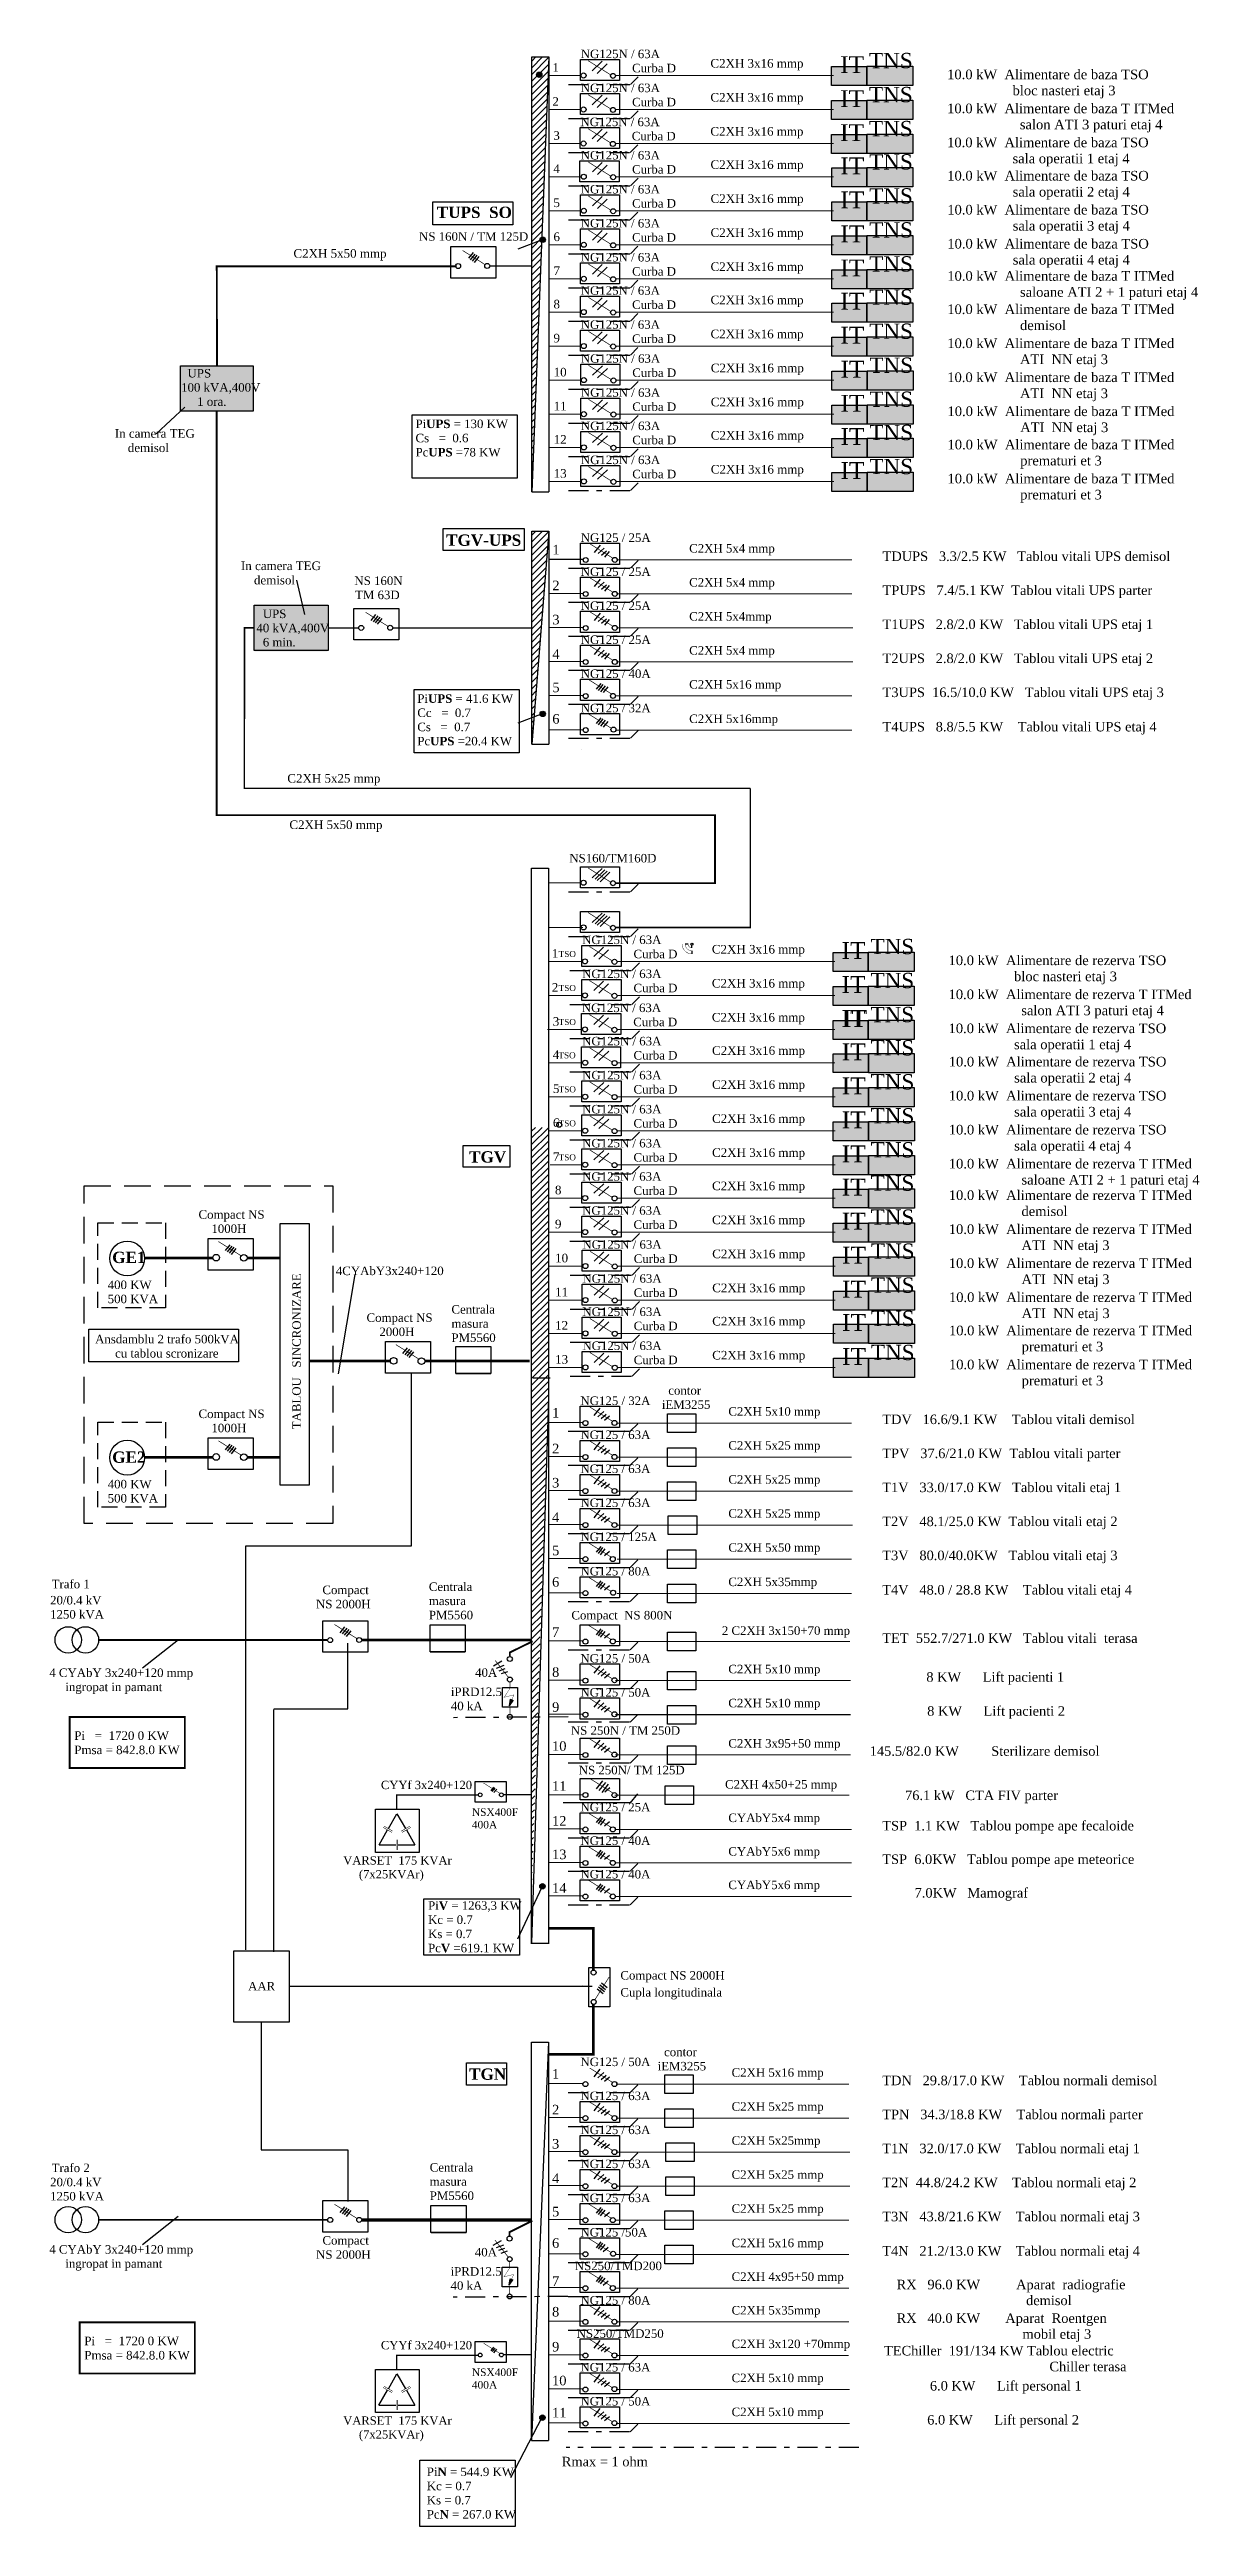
# Model space of a CAD drawing. Extents: x -12085 to 47, y -14993 to 123352.
# Drawn here: x -11977.9 to -11947.5, y -14951.9 to -14886.4 of the extents above; entities that cross this region are included whole.
import ezdxf

# ---------------------------------------------------------------- set-up
doc = ezdxf.new("R2010")
doc.units = 0
doc.header["$MEASUREMENT"] = 0
doc.linetypes.add('DASHED', pattern=[0.211667, 0.141111, -0.070556])
doc.linetypes.add('DOUBLE_DASHED', pattern=[1.093611, 0.529167, -0.211667, 0.141111, -0.211667])
doc.layers.get('0').update_dxf_attribs({"linetype": 'CONTINUOUS'})
doc.layers.add('Circuite', color=7, linetype='CONTINUOUS', lineweight=25)
doc.layers.add('monitorizare', color=3, linetype='CONTINUOUS', lineweight=25)
for name, color, linetype in [('circuite iluminat normal', 7, 'CONTINUOUS'), ('circuite prize normal', 7, 'CONTINUOUS'), ('ELECTRICAL', 7, 'CONTINUOUS'), ('Texte', 7, 'CONTINUOUS')]:
    doc.layers.add(name, color=color, linetype=linetype)

msp = doc.modelspace()

# ---------------------------------------------------------------- texts
at = {"layer": 'Circuite', "attachment_point": 1}
for s, insert, char_height, width in [('{\\fTimes New Roman|b0|i0|c0|p18;    \\H0.5x;    TNS}', (-11958.035, -14886.464), 0.81, 27.3387), ('{\\fTimes New Roman|b0|i0|c0|p18;     \\H0.6x;   IT}', (-11958.871, -14886.551), 0.7425, 25.06048), ('{\\fTimes New Roman|b0|i0|c0|p18;     \\H0.6x;   IT}', (-11958.871, -14887.451), 0.7425, 25.06048), ('{\\fTimes New Roman|b0|i0|c0|p18;    \\H0.5x;    TNS}', (-11958.035, -14887.364), 0.81, 27.3387), ('{\\fTimes New Roman|b0|i0|c0|p18;     \\H0.6x;   IT}', (-11958.872, -14888.351), 0.7425, 25.06048), ('{\\fTimes New Roman|b0|i0|c0|p18;    \\H0.5x;    TNS}', (-11958.036, -14888.264), 0.81, 27.3387), ('{\\fTimes New Roman|b0|i0|c0|p18;     \\H0.6x;   IT}', (-11958.868, -14889.231), 0.7425, 25.06048), ('{\\fTimes New Roman|b0|i0|c0|p18;    \\H0.5x;    TNS}', (-11958.032, -14889.145), 0.81, 27.3387), ('{\\fTimes New Roman|b0|i0|c0|p18;     \\H0.6x;   IT}', (-11958.867, -14890.131), 0.7425, 25.06048), ('{\\fTimes New Roman|b0|i0|c0|p18;    \\H0.5x;    TNS}', (-11958.031, -14890.045), 0.81, 27.3387), ('{\\fTimes New Roman|b0|i0|c0|p18;     \\H0.6x;   IT}', (-11958.867, -14891.031), 0.7425, 25.06048), ('{\\fTimes New Roman|b0|i0|c0|p18;    \\H0.5x;    TNS}', (-11958.03, -14890.945), 0.81, 27.3387), ('{\\fTimes New Roman|b0|i0|c0|p18;     \\H0.6x;   IT}', (-11958.867, -14891.931), 0.7425, 25.06048), ('{\\fTimes New Roman|b0|i0|c0|p18;    \\H0.5x;    TNS}', (-11958.03, -14891.845), 0.81, 27.3387), ('{\\fTimes New Roman|b0|i0|c0|p18;     \\H0.6x;   IT}', (-11958.867, -14892.812), 0.7425, 25.06048), ('{\\fTimes New Roman|b0|i0|c0|p18;    \\H0.5x;    TNS}', (-11958.03, -14892.725), 0.81, 27.3387), ('{\\fTimes New Roman|b0|i0|c0|p18;     \\H0.6x;   IT}', (-11958.867, -14893.712), 0.7425, 25.06048), ('{\\fTimes New Roman|b0|i0|c0|p18;    \\H0.5x;    TNS}', (-11958.03, -14893.625), 0.81, 27.3387), ('{\\fTimes New Roman|b0|i0|c0|p18;     \\H0.6x;   IT}', (-11958.861, -14894.612), 0.7425, 25.06048), ('{\\fTimes New Roman|b0|i0|c0|p18;    \\H0.5x;    TNS}', (-11958.025, -14894.525), 0.81, 27.3387), ('{\\fTimes New Roman|b0|i0|c0|p18;     \\H0.6x;   IT}', (-11958.861, -14895.512), 0.7425, 25.06048), ('{\\fTimes New Roman|b0|i0|c0|p18;    \\H0.5x;    TNS}', (-11958.025, -14895.425), 0.81, 27.3387), ('{\\fTimes New Roman|b0|i0|c0|p18;    \\H0.5x;    TNS}', (-11958.025, -14896.306), 0.81, 27.3387), ('{\\fTimes New Roman|b0|i0|c0|p18;     \\H0.6x;   IT}', (-11958.861, -14896.392), 0.7425, 25.06048), ('{\\fTimes New Roman|b0|i0|c0|p18;     \\H0.6x;   IT}', (-11958.861, -14897.292), 0.7425, 25.06048), ('{\\fTimes New Roman|b0|i0|c0|p18;    \\H0.5x;    TNS}', (-11958.025, -14897.206), 0.81, 27.3387), ('{\\fTimes New Roman|b0|i0|c0|p18;     \\H0.6x;   IT}', (-11958.833, -14909.993), 0.7425, 25.06048), ('{\\fTimes New Roman|b0|i0|c0|p18;    \\H0.5x;    TNS}', (-11957.996, -14909.907), 0.81, 27.3387), ('{\\fTimes New Roman|b0|i0|c0|p18;     \\H0.6x;   IT}', (-11958.833, -14910.893), 0.7425, 25.06048), ('{\\fTimes New Roman|b0|i0|c0|p18;    \\H0.5x;    TNS}', (-11957.996, -14910.807), 0.81, 27.3387), ('{\\fTimes New Roman|b0|i0|c0|p18;     \\H0.6x;   IT}', (-11958.833, -14911.793), 0.7425, 25.06048), ('{\\fTimes New Roman|b0|i0|c0|p18;     \\H0.6x;   IT}', (-11958.795, -14911.793), 0.7425, 25.06048), ('{\\fTimes New Roman|b0|i0|c0|p18;    \\H0.5x;    TNS}', (-11957.997, -14911.707), 0.81, 27.3387), ('{\\fTimes New Roman|b0|i0|c0|p18;     \\H0.6x;   IT}', (-11958.829, -14912.674), 0.7425, 25.06048), ('{\\fTimes New Roman|b0|i0|c0|p18;    \\H0.5x;    TNS}', (-11957.993, -14912.587), 0.81, 27.3387), ('{\\fTimes New Roman|b0|i0|c0|p18;     \\H0.6x;   IT}', (-11958.829, -14913.574), 0.7425, 25.06048), ('{\\fTimes New Roman|b0|i0|c0|p18;    \\H0.5x;    TNS}', (-11957.992, -14913.487), 0.81, 27.3387), ('{\\fTimes New Roman|b0|i0|c0|p18;     \\H0.6x;   IT}', (-11958.828, -14914.474), 0.7425, 25.06048), ('{\\fTimes New Roman|b0|i0|c0|p18;    \\H0.5x;    TNS}', (-11957.992, -14914.387), 0.81, 27.3387), ('{\\fTimes New Roman|b0|i0|c0|p18;    \\H0.5x;    TNS}', (-11957.992, -14915.287), 0.81, 27.3387), ('{\\fTimes New Roman|b0|i0|c0|p18;     \\H0.6x;   IT}', (-11958.828, -14915.374), 0.7425, 25.06048), ('{\\fTimes New Roman|b0|i0|c0|p18;     \\H0.6x;   IT}', (-11958.828, -14916.254), 0.7425, 25.06048), ('{\\fTimes New Roman|b0|i0|c0|p18;    \\H0.5x;    TNS}', (-11957.992, -14916.168), 0.81, 27.3387), ('{\\fTimes New Roman|b0|i0|c0|p18;     \\H0.6x;   IT}', (-11958.828, -14917.154), 0.7425, 25.06048), ('{\\fTimes New Roman|b0|i0|c0|p18;    \\H0.5x;    TNS}', (-11957.992, -14917.068), 0.81, 27.3387), ('{\\fTimes New Roman|b0|i0|c0|p18;    \\H0.5x;    TNS}', (-11957.986, -14917.968), 0.81, 27.3387), ('{\\fTimes New Roman|b0|i0|c0|p18;     \\H0.6x;   IT}', (-11958.823, -14918.054), 0.7425, 25.06048), ('{\\fTimes New Roman|b0|i0|c0|p18;     \\H0.6x;   IT}', (-11958.823, -14918.954), 0.7425, 25.06048), ('{\\fTimes New Roman|b0|i0|c0|p18;    \\H0.5x;    TNS}', (-11957.986, -14918.868), 0.81, 27.3387), ('{\\fTimes New Roman|b0|i0|c0|p18;     \\H0.6x;   IT}', (-11958.823, -14919.835), 0.7425, 25.06048), ('{\\fTimes New Roman|b0|i0|c0|p18;    \\H0.5x;    TNS}', (-11957.986, -14919.749), 0.81, 27.3387), ('{\\fTimes New Roman|b0|i0|c0|p18;     \\H0.6x;   IT}', (-11958.823, -14920.735), 0.7425, 25.06048), ('{\\fTimes New Roman|b0|i0|c0|p18;    \\H0.5x;    TNS}', (-11957.986, -14920.649), 0.81, 27.3387)]:
    msp.add_mtext(s, dxfattribs=dict(at, insert=insert, char_height=char_height, width=width))
at = {"layer": 'Circuite', "color": 5, "linetype": 'Continuous', "char_height": 0.225015, "width": 3.27837, "attachment_point": 1}
for s, insert in [('{\\fTimes New Roman|b0|i0|c0|p18;Pi\\fTimes New Roman|b1|i0|c0|p18;UPS\\fTimes New Roman|b0|i0|c0|p18; = 130 KW\\PCs   =  0.6\\PPc\\fTimes New Roman|b1|i0|c0|p18;UPS\\fTimes New Roman|b0|i0|c0|p18; =78 KW}', (-11968.201, -14896.167)), ('{\\fTimes New Roman|b0|i0|c0|p18;Pi\\fTimes New Roman|b1|i0|c0|p18;UPS\\fTimes New Roman|b0|i0|c0|p18; = 41.6 KW\\PCc   =  0.7\\PCs   =  0.7\\PPc\\fTimes New Roman|b1|i0|c0|p18;UPS\\fTimes New Roman|b0|i0|c0|p18; =20.4 KW}', (-11968.153, -14903.437))]:
    msp.add_mtext(s, dxfattribs=dict(at, insert=insert))
at = {"layer": 'Circuite', "linetype": 'Continuous', "attachment_point": 1}
for s, insert, char_height, width in [('{\\fTimes New Roman|b0|i0|c0|p18;iPRD12.5\\P40 kA}', (-11967.265, -14929.718), 0.22501, 2.00758), ('{\\fTimes New Roman|b0|i0|c0|p18;40A}', (-11966.624, -14929.21), 0.22501, 0.72545), ('{\\fTimes New Roman|b0|i0|c0|p18;NSX400F\\P400A}', (-11966.71, -14932.914), 0.2, 1.74668), ('{\\fTimes New Roman|b0|i0|c0|p18;VARSET  175 KVAr\\P     (7x25KVAr)}', (-11970.114, -14934.182), 0.22, 2.83991), ('{\\fTimes New Roman|b0|i0|c0|p18;40A}', (-11966.631, -14944.546), 0.22501, 0.72545), ('{\\fTimes New Roman|b0|i0|c0|p18;iPRD12.5\\P40 kA}', (-11967.273, -14945.055), 0.22501, 2.00758), ('{\\fTimes New Roman|b0|i0|c0|p18;NSX400F\\P400A}', (-11966.71, -14947.737), 0.2, 1.74668), ('{\\fTimes New Roman|b0|i0|c0|p18;VARSET  175 KVAr\\P     (7x25KVAr)}', (-11970.114, -14949.005), 0.22, 2.83991)]:
    msp.add_mtext(s, dxfattribs=dict(at, insert=insert, char_height=char_height, width=width))
at = {"layer": 'Circuite', "linetype": 'DOUBLE_DASHED', "char_height": 0.22, "width": 3.78875, "attachment_point": 1}
for insert in [(-11969.116, -14932.186), (-11969.116, -14947.009)]:
    msp.add_mtext('{\\fTimes New Roman|b0|i0|c0|p18;CYYf 3x240+120}', dxfattribs=dict(at, insert=insert))
at = {"layer": 'circuite prize normal', "linetype": 'Continuous', "insert": (-11955.804, -14947.139), "char_height": 0.25202, "width": 17.17508, "attachment_point": 1}
msp.add_mtext('{\\fTimes New Roman|b0|i0|c0|p18;TEChiller  191/134 KW Tablou electric \\P                                              Chiller terasa}', dxfattribs=at)
at = {"layer": 'ELECTRICAL', "linetype": 'Continuous', "attachment_point": 1}
for s, insert, char_height, width in [('{\\fTimes New Roman|b0|i0|c0|p18;NG125N / 63A\\P                Curba D}', (-11963.829, -14886.378), 0.225, 62.98872), ('{\\fTimes New Roman|b0|i0|c0|p18;1}', (-11964.579, -14886.736), 0.22748, 0.73338), ('{\\fTimes New Roman|b0|i0|c0|p18;2}', (-11964.579, -14887.636), 0.22748, 0.73338), ('{\\fTimes New Roman|b0|i0|c0|p18;NG125N / 63A\\P                Curba D}', (-11963.829, -14887.278), 0.225, 62.98872), ('{\\fTimes New Roman|b0|i0|c0|p18;NG125N / 63A\\P                Curba D}', (-11963.837, -14888.178), 0.225, 62.98872), ('{\\fTimes New Roman|b0|i0|c0|p18;3}', (-11964.554, -14888.536), 0.22748, 0.73338), ('{\\fTimes New Roman|b0|i0|c0|p18;NG125N / 63A\\P                Curba D}', (-11963.829, -14889.058), 0.225, 62.98872), ('{\\fTimes New Roman|b0|i0|c0|p18;4}', (-11964.555, -14889.416), 0.22748, 0.73338), ('{\\fTimes New Roman|b0|i0|c0|p18;5}', (-11964.551, -14890.316), 0.22748, 0.73338), ('{\\fTimes New Roman|b0|i0|c0|p18;NG125N / 63A\\P                Curba D}', (-11963.829, -14889.958), 0.225, 62.98872), ('{\\fTimes New Roman|b1|i0|c0|p18;\\C5;TUPS  SO}', (-11967.639, -14890.532), 0.3, 6.40415), ('{\\fTimes New Roman|b0|i0|c0|p18;NG125N / 63A\\P                Curba D}', (-11963.829, -14890.858), 0.225, 62.98872), ('{\\fTimes New Roman|b0|i0|c0|p18;  \\H1.1201x;NS 160N / TM 125D}', (-11968.259, -14891.21), 0.20089, 6.40415), ('{\\fTimes New Roman|b0|i0|c0|p18;6}', (-11964.55, -14891.216), 0.22748, 0.73338), ('{\\fTimes New Roman|b0|i0|c0|p18;7}', (-11964.55, -14892.116), 0.22748, 0.73338), ('{\\fTimes New Roman|b0|i0|c0|p18;NG125N / 63A\\P                Curba D}', (-11963.829, -14891.758), 0.225, 62.98872), ('{\\fTimes New Roman|b0|i0|c0|p18;8}', (-11964.55, -14892.997), 0.22748, 0.73338), ('{\\fTimes New Roman|b0|i0|c0|p18;NG125N / 63A\\P                Curba D}', (-11963.829, -14892.639), 0.225, 62.98872), ('{\\fTimes New Roman|b0|i0|c0|p18;NG125N / 63A\\P                Curba D}', (-11963.829, -14893.539), 0.225, 62.98872), ('{\\fTimes New Roman|b0|i0|c0|p18;9}', (-11964.55, -14893.897), 0.22748, 0.73338), ('{\\fTimes New Roman|b0|i0|c0|p18;  UPS\\P100 kVA,400V\\P     1 ora.}', (-11974.403, -14894.828), 0.22501, 2.52485), ('{\\fTimes New Roman|b0|i0|c0|p18;10}', (-11964.545, -14894.797), 0.22748, 0.73338), ('{\\fTimes New Roman|b0|i0|c0|p18;NG125N / 63A\\P                Curba D}', (-11963.824, -14894.439), 0.225, 62.98872), ('{\\fTimes New Roman|b0|i0|c0|p18;NG125N / 63A\\P                Curba D}', (-11963.824, -14895.339), 0.225, 62.98872), ('{\\fTimes New Roman|b0|i0|c0|p18;11}', (-11964.545, -14895.697), 0.22748, 0.73338), ('{\\fTimes New Roman|b0|i0|c0|p18;NG125N / 63A\\P                Curba D}', (-11963.824, -14896.22), 0.225, 62.98872), ('\\pt2.5022;{\\fTimes New Roman|b0|i0|c0|p18;In camera TEG \\P    demisol}', (-11976.157, -14896.42), 0.22748, 6.40415), ('{\\fTimes New Roman|b0|i0|c0|p18;12}', (-11964.545, -14896.577), 0.22748, 0.73338), ('{\\fTimes New Roman|b0|i0|c0|p18;13}', (-11964.545, -14897.477), 0.22748, 0.73338), ('{\\fTimes New Roman|b0|i0|c0|p18;NG125N / 63A\\P                Curba D}', (-11963.824, -14897.12), 0.225, 62.98872), ('{\\fTimes New Roman|b1|i0|c0|p18;\\C5;TGV-UPS}', (-11967.392, -14899.207), 0.3, 6.40415), ('{\\fTimes New Roman|b0|i0|c0|p18;1}', (-11964.58, -14899.483), 0.25275, 0.81487), ('{\\fTimes New Roman|b0|i0|c0|p18;NG125 / 25A }', (-11963.829, -14899.178), 0.225, 62.98872), ('\\pt2.5022;{\\fTimes New Roman|b0|i0|c0|p18;In camera TEG \\P    demisol}', (-11972.82, -14899.922), 0.22748, 6.40415), ('\\pt6.525;{\\fTimes New Roman|b0|i0|c0|p18;NG125 / 25A }', (-11963.829, -14900.078), 0.225, 62.98872), ('{\\fTimes New Roman|b0|i0|c0|p18;  \\H1.1201x;NS 160N \\P  TM 63D}', (-11969.97, -14900.318), 0.20089, 6.40415), ('{\\fTimes New Roman|b0|i0|c0|p18;2}', (-11964.58, -14900.429), 0.25275, 0.81487), ('{\\fTimes New Roman|b0|i0|c0|p18;  UPS\\P40 kVA,400V\\P  6 min.}', (-11972.411, -14901.194), 0.22501, 1.95916), ('{\\fTimes New Roman|b0|i0|c0|p18;3}', (-11964.58, -14901.333), 0.25275, 0.81487), ('{\\fTimes New Roman|b0|i0|c0|p18;NG125 / 25A }', (-11963.829, -14900.978), 0.225, 62.98872), ('{\\fTimes New Roman|b0|i0|c0|p18;NG125 / 25A }', (-11963.829, -14901.878), 0.225, 62.98872), ('{\\fTimes New Roman|b0|i0|c0|p18;4}', (-11964.58, -14902.245), 0.25275, 0.81487), ('{\\fTimes New Roman|b0|i0|c0|p18;NG125 / 40A }', (-11963.829, -14902.779), 0.225, 62.98872), ('{\\fTimes New Roman|b0|i0|c0|p18;5}', (-11964.58, -14903.127), 0.25275, 0.81487), ('{\\fTimes New Roman|b0|i0|c0|p18;6}', (-11964.58, -14903.959), 0.25275, 0.81487), ('{\\fTimes New Roman|b0|i0|c0|p18;NG125 / 32A }', (-11963.829, -14903.688), 0.225, 62.98872), ('{\\fTimes New Roman|b0|i0|c0|p18;NS160/TM160D}', (-11964.131, -14907.66), 0.225, 62.98872), ('{\\fTimes New Roman|b0|i0|c0|p18;NG125N / 63A\\P                Curba D}', (-11963.791, -14909.82), 0.225, 62.98872), ('{\\fTimes New Roman|b0|i0|c0|p18;1}', (-11964.594, -14910.178), 0.22748, 0.73338), ('{\\fTimes New Roman|b0|i0|c0|p18;TSO}', (-11964.413, -14910.228), 0.16, 0.73338), ('{\\fTimes New Roman|b0|i0|c0|p18;NG125N / 63A\\P                Curba D}', (-11963.791, -14910.72), 0.225, 62.98872), ('{\\fTimes New Roman|b0|i0|c0|p18;2}', (-11964.595, -14911.078), 0.22748, 0.73338), ('{\\fTimes New Roman|b0|i0|c0|p18;TSO}', (-11964.413, -14911.128), 0.16, 0.73338), ('{\\fTimes New Roman|b0|i0|c0|p18;3}', (-11964.569, -14911.978), 0.22748, 0.73338), ('{\\fTimes New Roman|b0|i0|c0|p18;TSO}', (-11964.413, -14912.028), 0.16, 0.73338), ('{\\fTimes New Roman|b0|i0|c0|p18;NG125N / 63A\\P                Curba D}', (-11963.798, -14911.62), 0.225, 62.98872), ('{\\fTimes New Roman|b0|i0|c0|p18;NG125N / 63A\\P                Curba D}', (-11963.791, -14912.501), 0.225, 62.98872), ('{\\fTimes New Roman|b0|i0|c0|p18;4}', (-11964.57, -14912.859), 0.22748, 0.73338), ('{\\fTimes New Roman|b0|i0|c0|p18;TSO}', (-11964.419, -14912.908), 0.16, 0.73338), ('{\\fTimes New Roman|b0|i0|c0|p18;5}', (-11964.566, -14913.759), 0.22748, 0.73338), ('{\\fTimes New Roman|b0|i0|c0|p18;TSO}', (-11964.413, -14913.808), 0.16, 0.73338), ('{\\fTimes New Roman|b0|i0|c0|p18;NG125N / 63A\\P                Curba D}', (-11963.791, -14913.401), 0.225, 62.98872), ('{\\fTimes New Roman|b0|i0|c0|p18;6}', (-11964.565, -14914.659), 0.22748, 0.73338), ('{\\fTimes New Roman|b0|i0|c0|p18;NG125N / 63A\\P                Curba D}', (-11963.791, -14914.301), 0.225, 62.98872), ('{\\fTimes New Roman|b0|i0|c0|p18;TSO}', (-11964.413, -14914.708), 0.16, 0.73338), ('{\\fTimes New Roman|b0|i0|c0|p18;NG125N / 63A\\P                Curba D}', (-11963.791, -14915.201), 0.225, 62.98872), ('{\\fTimes New Roman|b1|i0|c0|p18;\\C1;TGV}', (-11966.783, -14915.527), 0.3, 6.40415), ('{\\fTimes New Roman|b0|i0|c0|p18;7}', (-11964.565, -14915.559), 0.22748, 0.73338), ('{\\fTimes New Roman|b0|i0|c0|p18;TSO}', (-11964.413, -14915.608), 0.16, 0.73338), ('{\\fTimes New Roman|b0|i0|c0|p18;8}', (-11964.511, -14916.439), 0.22748, 0.73338), ('{\\fTimes New Roman|b0|i0|c0|p18;NG125N / 63A\\P                Curba D}', (-11963.791, -14916.082), 0.225, 62.98872), ('{\\fTimes New Roman|b0|i0|c0|p18;NG125N / 63A\\P                Curba D}', (-11963.791, -14916.982), 0.225, 62.98872), ('{\\fTimes New Roman|b0|i0|c0|p18;9}', (-11964.511, -14917.339), 0.22748, 0.73338), ('{\\fTimes New Roman|b0|i0|c0|p18;NG125N / 63A\\P                Curba D}', (-11963.785, -14917.882), 0.225, 62.98872), ('{\\fTimes New Roman|b1|i0|c0|p18;GE1}', (-11976.227, -14918.185), 0.3, 0.78845), ('{\\fTimes New Roman|b0|i0|c0|p18;10}', (-11964.506, -14918.239), 0.22748, 0.73338), ('{\\fTimes New Roman|b0|i0|c0|p18;400 KW\\P500 KVA}', (-11976.346, -14918.949), 0.22501, 1.39912), ('{\\fTimes New Roman|b0|i0|c0|p18;11}', (-11964.506, -14919.139), 0.22748, 0.73338), ('{\\fTimes New Roman|b0|i0|c0|p18;NG125N / 63A\\P                Curba D}', (-11963.785, -14918.782), 0.225, 62.98872), ('{\\fTimes New Roman|b0|i0|c0|p18;NG125N / 63A\\P                Curba D}', (-11963.785, -14919.662), 0.225, 62.98872), ('{\\fTimes New Roman|b0|i0|c0|p18;12}', (-11964.506, -14920.02), 0.22748, 0.73338), ('{\\fTimes New Roman|b0|i0|c0|p18;NG125N / 63A\\P                Curba D}', (-11963.785, -14920.562), 0.225, 62.98872), ('{\\fTimes New Roman|b0|i0|c0|p18;13}', (-11964.506, -14920.92), 0.22748, 0.73338), ('{\\fTimes New Roman|b0|i0|c0|p18;1}', (-11964.587, -14922.321), 0.25275, 0.81487), ('{\\fTimes New Roman|b0|i0|c0|p18;NG125 / 32A }', (-11963.837, -14922.017), 0.225, 62.98872), ('\\pt6.525;{\\fTimes New Roman|b0|i0|c0|p18;NG125 / 63A }', (-11963.837, -14922.917), 0.225, 62.98872), ('{\\fTimes New Roman|b1|i0|c0|p18;GE2}', (-11976.227, -14923.471), 0.3, 0.78845), ('{\\fTimes New Roman|b0|i0|c0|p18;2}', (-11964.587, -14923.267), 0.25275, 0.81487), ('{\\fTimes New Roman|b0|i0|c0|p18;NG125 / 63A }', (-11963.837, -14923.817), 0.225, 62.98872), ('{\\fTimes New Roman|b0|i0|c0|p18;400 KW\\P500 KVA}', (-11976.346, -14924.223), 0.22501, 1.39912), ('{\\fTimes New Roman|b0|i0|c0|p18;3}', (-11964.587, -14924.171), 0.25275, 0.81487), ('{\\fTimes New Roman|b0|i0|c0|p18;4}', (-11964.587, -14925.084), 0.25275, 0.81487), ('{\\fTimes New Roman|b0|i0|c0|p18;NG125 / 63A }', (-11963.837, -14924.717), 0.225, 62.98872), ('{\\fTimes New Roman|b0|i0|c0|p18;NG125 / 125A }', (-11963.837, -14925.617), 0.225, 62.98872), ('{\\fTimes New Roman|b0|i0|c0|p18;5}', (-11964.587, -14925.966), 0.25275, 0.81487), ('{\\fTimes New Roman|b0|i0|c0|p18;Trafo 1}', (-11977.83, -14926.868), 0.22501, 9.53969), ('{\\fTimes New Roman|b0|i0|c0|p18;6}', (-11964.587, -14926.798), 0.25275, 0.81487), ('{\\fTimes New Roman|b0|i0|c0|p18;NG125 / 80A}', (-11963.837, -14926.527), 0.225, 62.98872), ('{\\fTimes New Roman|b0|i0|c0|p18;  Compact  NS 800N}', (-11964.246, -14927.691), 0.22501, 9.53969), ('{\\fTimes New Roman|b0|i0|c0|p18;7}', (-11964.587, -14928.126), 0.25275, 0.81487), ('{\\fTimes New Roman|b0|i0|c0|p18;NG125 / 50A }', (-11963.837, -14928.834), 0.225, 62.98872), ('{\\fTimes New Roman|b0|i0|c0|p18;8}', (-11964.587, -14929.183), 0.25275, 0.81487), ('{\\fTimes New Roman|b0|i0|c0|p18;NG125 / 50A }', (-11963.837, -14929.734), 0.225, 62.98872), ('{\\fTimes New Roman|b0|i0|c0|p18;9}', (-11964.588, -14930.108), 0.25275, 0.81487), ('{\\fTimes New Roman|b0|i0|c0|p18;Pi   =  1720 0 KW\\PPmsa = 842.8.0 KW}', (-11977.231, -14930.876), 0.22681, 2.89763), ('{\\fTimes New Roman|b0|i0|c0|p18;  \\H1.1201x;NS 250N / TM 250D}', (-11964.241, -14930.743), 0.20089, 6.40415), ('{\\fTimes New Roman|b0|i0|c0|p18;10}', (-11964.588, -14931.14), 0.25275, 0.81487), ('{\\fTimes New Roman|b0|i0|c0|p18;      \\H1.12x; 145.5/82.0 KW         Sterilizare demisol}', (-11956.786, -14931.273), 0.22501, 7.4268), ('{\\fTimes New Roman|b0|i0|c0|p18;11}', (-11964.588, -14932.197), 0.25275, 0.81487), ('{\\fTimes New Roman|b0|i0|c0|p18;  NS 250N/ TM 125D}', (-11964.051, -14931.789), 0.22495, 3.6997), ('{\\fTimes New Roman|b0|i0|c0|p18;NG125 / 25A }', (-11963.837, -14932.77), 0.225, 62.98872), ('{\\fTimes New Roman|b0|i0|c0|p18;\\C1;12}', (-11964.588, -14933.119), 0.25275, 0.81487), ('{\\fTimes New Roman|b0|i0|c0|p18;NG125 / 40A }', (-11963.837, -14933.658), 0.225, 62.98872), ('{\\fTimes New Roman|b0|i0|c0|p18;\\C1;13}', (-11964.588, -14934.006), 0.25275, 0.81487), ('{\\fTimes New Roman|b0|i0|c0|p18;\\C1;14}', (-11964.588, -14934.894), 0.25275, 0.81487), ('{\\fTimes New Roman|b0|i0|c0|p18;NG125 / 40A }', (-11963.837, -14934.545), 0.225, 62.98872), ('{\\fTimes New Roman|b0|i0|c0|p18;\\C1;Pi\\fTimes New Roman|b1|i0|c0|p18;V\\fTimes New Roman|b0|i0|c0|p18; = 1263,3 KW\\PKc = 0.7\\PKs = 0.7\\PPc\\fTimes New Roman|b1|i0|c0|p18;V\\fTimes New Roman|b0|i0|c0|p18; =619.1 KW}', (-11967.869, -14935.374), 0.225015, 3.27837), ('\\fTimes New Roman|b0|i0|c0|p18;AAR', (-11972.632, -14937.509), 0.22501, 0.72545), ('{\\fTimes New Roman|b0|i0|c0|p18;NG125 / 50A }', (-11963.837, -14939.51), 0.225, 62.98872), ('{\\fTimes New Roman|b1|i0|c0|p18;\\C7;TGN}', (-11966.783, -14939.798), 0.3, 6.40415), ('{\\fTimes New Roman|b0|i0|c0|p18;1}', (-11964.588, -14939.814), 0.25275, 0.81487), ('{\\fTimes New Roman|b0|i0|c0|p18;2}', (-11964.588, -14940.76), 0.25275, 0.81487), ('\\pt6.525;{\\fTimes New Roman|b0|i0|c0|p18;NG125 / 63A }', (-11963.837, -14940.41), 0.225, 62.98872), ('{\\fTimes New Roman|b0|i0|c0|p18;NG125 / 63A }', (-11963.837, -14941.31), 0.225, 62.98872), ('{\\fTimes New Roman|b0|i0|c0|p18;3}', (-11964.588, -14941.664), 0.25275, 0.81487), ('{\\fTimes New Roman|b0|i0|c0|p18;NG125 / 63A }', (-11963.837, -14942.21), 0.225, 62.98872), ('{\\fTimes New Roman|b0|i0|c0|p18;Trafo 2}', (-11977.83, -14942.316), 0.22501, 9.53969), ('{\\fTimes New Roman|b0|i0|c0|p18;4}', (-11964.588, -14942.577), 0.25275, 0.81487), ('{\\fTimes New Roman|b0|i0|c0|p18;5}', (-11964.588, -14943.459), 0.25275, 0.81487), ('{\\fTimes New Roman|b0|i0|c0|p18;NG125 / 63A }', (-11963.837, -14943.11), 0.225, 62.98872), ('{\\fTimes New Roman|b0|i0|c0|p18;NG125 /50A }', (-11963.837, -14944.02), 0.225, 62.98872), ('{\\fTimes New Roman|b0|i0|c0|p18;6}', (-11964.588, -14944.291), 0.25275, 0.81487), ('{\\fTimes New Roman|b0|i0|c0|p18;7}', (-11964.588, -14945.297), 0.25275, 0.81487), ('{\\fTimes New Roman|b0|i0|c0|p18;NS250/TMD200}', (-11963.984, -14944.91), 0.225, 62.98872), ('{\\fTimes New Roman|b0|i0|c0|p18;8}', (-11964.588, -14946.108), 0.25275, 0.81487), ('{\\fTimes New Roman|b0|i0|c0|p18;NG125 / 80A }', (-11963.837, -14945.82), 0.225, 62.98872), ('{\\fTimes New Roman|b0|i0|c0|p18;NS250/TMD250}', (-11963.937, -14946.701), 0.225, 62.98872), ('{\\fTimes New Roman|b0|i0|c0|p18;Pi   =  1720 0 KW\\PPmsa = 842.8.0 KW}', (-11976.966, -14946.894), 0.22681, 2.89763), ('{\\fTimes New Roman|b0|i0|c0|p18;9}', (-11964.588, -14947.033), 0.25275, 0.81487), ('{\\fTimes New Roman|b0|i0|c0|p18;10}', (-11964.588, -14947.929), 0.25275, 0.81487), ('{\\fTimes New Roman|b0|i0|c0|p18;NG125 / 63A }', (-11963.837, -14947.591), 0.225, 62.98872), ('{\\fTimes New Roman|b0|i0|c0|p18;NG125 / 50A }', (-11963.837, -14948.491), 0.225, 62.98872), ('{\\fTimes New Roman|b0|i0|c0|p18;11}', (-11964.588, -14948.779), 0.25275, 0.81487), ('{\\fTimes New Roman|b0|i0|c0|p18;Pi\\fTimes New Roman|b1|i0|c0|p18;N\\fTimes New Roman|b0|i0|c0|p18; = 544.9 KW\\PKc = 0.7\\PKs = 0.7\\PPc\\fTimes New Roman|b1|i0|c0|p18;N\\fTimes New Roman|b0|i0|c0|p18; = 267.0 KW}', (-11967.903, -14950.358), 0.225015, 3.27837)]:
    msp.add_mtext(s, dxfattribs=dict(at, insert=insert, char_height=char_height, width=width))
at = {"layer": 'ELECTRICAL', "linetype": 'DOUBLE_DASHED', "attachment_point": 1}
for s, insert, char_height, width in [('{\\fTimes New Roman|b0|i0|c0|p18;C2XH 3x16 mmp}', (-11960.397, -14886.626), 0.22748, 5.06517), ('{\\fTimes New Roman|b0|i0|c0|p18;         10.0 kW  Alimentare de baza TSO \\P                           bloc nasteri etaj 3}', (-11954.999, -14886.906), 0.25477, 15.39932), ('{\\fTimes New Roman|b0|i0|c0|p18;C2XH 3x16 mmp}', (-11960.397, -14887.526), 0.22748, 5.06517), ('{\\fTimes New Roman|b0|i0|c0|p18;         10.0 kW  Alimentare de baza T ITMed\\P                             salon ATI 3 paturi etaj 4}', (-11954.999, -14887.806), 0.25477, 15.39932), ('{\\fTimes New Roman|b0|i0|c0|p18;C2XH 3x16 mmp}', (-11960.398, -14888.426), 0.22748, 5.06517), ('{\\fTimes New Roman|b0|i0|c0|p18;         10.0 kW  Alimentare de baza TSO \\P                           sala operatii 1 etaj 4}', (-11955, -14888.706), 0.25477, 15.39932), ('{\\fTimes New Roman|b0|i0|c0|p18;C2XH 3x16 mmp}', (-11960.394, -14889.306), 0.22748, 5.06517), ('{\\fTimes New Roman|b0|i0|c0|p18;         10.0 kW  Alimentare de baza TSO \\P                           sala operatii 2 etaj 4}', (-11954.996, -14889.586), 0.25477, 15.39932), ('{\\fTimes New Roman|b0|i0|c0|p18;C2XH 3x16 mmp}', (-11960.393, -14890.206), 0.22748, 5.06517), ('{\\fTimes New Roman|b0|i0|c0|p18;         10.0 kW  Alimentare de baza TSO \\P                           sala operatii 3 etaj 4}', (-11954.995, -14890.486), 0.25477, 15.39932), ('{\\fTimes New Roman|b0|i0|c0|p18;C2XH 5x50 mmp}', (-11971.43, -14891.656), 0.22748, 5.06517), ('{\\fTimes New Roman|b0|i0|c0|p18;C2XH 3x16 mmp}', (-11960.393, -14891.106), 0.22748, 5.06517), ('{\\fTimes New Roman|b0|i0|c0|p18;         10.0 kW  Alimentare de baza TSO \\P                           sala operatii 4 etaj 4}', (-11954.994, -14891.386), 0.25477, 15.39932), ('{\\fTimes New Roman|b0|i0|c0|p18;C2XH 3x16 mmp}', (-11960.393, -14892.006), 0.22748, 5.06517), ('{\\fTimes New Roman|b0|i0|c0|p18;         10.0 kW  Alimentare de baza T ITMed\\P                             saloane ATI 2 + 1 paturi etaj 4}', (-11954.995, -14892.239), 0.25477, 15.39932), ('{\\fTimes New Roman|b0|i0|c0|p18;C2XH 3x16 mmp}', (-11960.393, -14892.887), 0.22748, 5.06517), ('{\\fTimes New Roman|b0|i0|c0|p18;         10.0 kW  Alimentare de baza T ITMed\\P                             demisol}', (-11954.995, -14893.119), 0.25477, 15.39932), ('{\\fTimes New Roman|b0|i0|c0|p18;C2XH 3x16 mmp}', (-11960.393, -14893.787), 0.22748, 5.06517), ('{\\fTimes New Roman|b0|i0|c0|p18;         10.0 kW  Alimentare de baza T ITMed\\P                             ATI  NN etaj 3}', (-11954.995, -14894.019), 0.25477, 15.39932), ('{\\fTimes New Roman|b0|i0|c0|p18;C2XH 3x16 mmp}', (-11960.387, -14894.687), 0.22748, 5.06517), ('{\\fTimes New Roman|b0|i0|c0|p18;         10.0 kW  Alimentare de baza T ITMed\\P                             ATI  NN etaj 3}', (-11954.995, -14894.919), 0.25477, 15.39932), ('{\\fTimes New Roman|b0|i0|c0|p18;C2XH 3x16 mmp}', (-11960.387, -14895.587), 0.22748, 5.06517), ('{\\fTimes New Roman|b0|i0|c0|p18;         10.0 kW  Alimentare de baza T ITMed\\P                             ATI  NN etaj 3}', (-11954.989, -14895.819), 0.25477, 15.39932), ('{\\fTimes New Roman|b0|i0|c0|p18;C2XH 3x16 mmp}', (-11960.387, -14896.468), 0.22748, 5.06517), ('{\\fTimes New Roman|b0|i0|c0|p18;         10.0 kW  Alimentare de baza T ITMed\\P                             prematuri et 3}', (-11954.989, -14896.7), 0.25477, 15.39932), ('{\\fTimes New Roman|b0|i0|c0|p18;C2XH 3x16 mmp}', (-11960.387, -14897.368), 0.22748, 5.06517), ('{\\fTimes New Roman|b0|i0|c0|p18;         10.0 kW  Alimentare de baza T ITMed\\P                             prematuri et 3}', (-11954.989, -14897.6), 0.25477, 15.39932), ('\\pt3.1502;{\\fTimes New Roman|b0|i0|c0|p18;C2XH 5x4 mmp}', (-11960.959, -14899.461), 0.22501, 5.01036), ('{\\fTimes New Roman|b0|i0|c0|p18;     TDUPS   3.3/2.5 KW   Tablou vitali UPS demisol}', (-11956.318, -14899.657), 0.25202, 15.23268), ('{\\fTimes New Roman|b0|i0|c0|p18;C2XH 5x4 mmp}', (-11960.959, -14900.361), 0.22501, 5.01036), ('{\\fTimes New Roman|b0|i0|c0|p18;     TPUPS   7.4/5.1 KW  Tablou vitali UPS parter}', (-11956.318, -14900.557), 0.25202, 15.23268), ('{\\fTimes New Roman|b0|i0|c0|p18;C2XH 5x4mmp}', (-11960.959, -14901.261), 0.22501, 5.01036), ('{\\fTimes New Roman|b0|i0|c0|p18;     T1UPS   2.8/2.0 KW   Tablou vitali UPS etaj 1}', (-11956.318, -14901.457), 0.25202, 15.23268), ('{\\fTimes New Roman|b0|i0|c0|p18;C2XH 5x4 mmp}', (-11960.959, -14902.161), 0.22501, 5.01036), ('\\pt3.0242;{\\fTimes New Roman|b0|i0|c0|p18;     T2UPS   2.8/2.0 KW   Tablou vitali UPS etaj 2}', (-11956.318, -14902.357), 0.25202, 15.23268), ('{\\fTimes New Roman|b0|i0|c0|p18;C2XH 5x16 mmp}', (-11960.959, -14903.061), 0.22501, 5.01036), ('{\\fTimes New Roman|b0|i0|c0|p18;     T3UPS  16.5/10.0 KW   Tablou vitali UPS etaj 3}', (-11956.318, -14903.257), 0.25202, 15.23268), ('{\\fTimes New Roman|b0|i0|c0|p18;C2XH 5x16mmp}', (-11960.959, -14903.971), 0.22501, 5.01036), ('{\\fTimes New Roman|b0|i0|c0|p18;     T4UPS   8.8/5.5 KW    Tablou vitali UPS etaj 4}', (-11956.318, -14904.167), 0.25202, 15.23268), ('{\\fTimes New Roman|b0|i0|c0|p18;C2XH 5x25 mmp}', (-11971.593, -14905.547), 0.22748, 5.06517), ('{\\fTimes New Roman|b0|i0|c0|p18;C2XH 5x50 mmp}', (-11971.538, -14906.774), 0.22748, 5.06517), ('{\\fTimes New Roman|b0|i0|c0|p18;C2XH 3x16 mmp}', (-11960.359, -14910.068), 0.22748, 5.06517), ('{\\fTimes New Roman|b0|i0|c0|p18;         10.0 kW  Alimentare de rezerva TSO \\P                           bloc nasteri etaj 3}', (-11954.961, -14910.348), 0.25477, 15.39932), ('{\\fTimes New Roman|b0|i0|c0|p18;C2XH 3x16 mmp}', (-11960.359, -14910.968), 0.22748, 5.06517), ('{\\fTimes New Roman|b0|i0|c0|p18;         10.0 kW  Alimentare de rezerva T ITMed\\P                             salon ATI 3 paturi etaj 4}', (-11954.961, -14911.248), 0.25477, 15.39932), ('{\\fTimes New Roman|b0|i0|c0|p18;C2XH 3x16 mmp}', (-11960.359, -14911.868), 0.22748, 5.06517), ('{\\fTimes New Roman|b0|i0|c0|p18;         10.0 kW  Alimentare de rezerva TSO \\P                           sala operatii 1 etaj 4}', (-11954.961, -14912.148), 0.25477, 15.39932), ('{\\fTimes New Roman|b0|i0|c0|p18;C2XH 3x16 mmp}', (-11960.355, -14912.749), 0.22748, 5.06517), ('{\\fTimes New Roman|b0|i0|c0|p18;         10.0 kW  Alimentare de rezerva TSO \\P                           sala operatii 2 etaj 4}', (-11954.957, -14913.029), 0.25477, 15.39932), ('{\\fTimes New Roman|b0|i0|c0|p18;C2XH 3x16 mmp}', (-11960.355, -14913.649), 0.22748, 5.06517), ('{\\fTimes New Roman|b0|i0|c0|p18;         10.0 kW  Alimentare de rezerva TSO \\P                           sala operatii 3 etaj 4}', (-11954.957, -14913.929), 0.25477, 15.39932), ('{\\fTimes New Roman|b0|i0|c0|p18;C2XH 3x16 mmp}', (-11960.354, -14914.549), 0.22748, 5.06517), ('{\\fTimes New Roman|b0|i0|c0|p18;         10.0 kW  Alimentare de rezerva TSO \\P                           sala operatii 4 etaj 4}', (-11954.956, -14914.829), 0.25477, 15.39932), ('{\\fTimes New Roman|b0|i0|c0|p18;C2XH 3x16 mmp}', (-11960.354, -14915.449), 0.22748, 5.06517), ('{\\fTimes New Roman|b0|i0|c0|p18;         10.0 kW  Alimentare de rezerva T ITMed\\P                             saloane ATI 2 + 1 paturi etaj 4}', (-11954.956, -14915.729), 0.25477, 15.39932), ('{\\fTimes New Roman|b0|i0|c0|p18;C2XH 3x16 mmp}', (-11960.354, -14916.33), 0.22748, 5.06517), ('{\\fTimes New Roman|b0|i0|c0|p18;         10.0 kW  Alimentare de rezerva T ITMed\\P                             demisol}', (-11954.956, -14916.562), 0.25477, 15.39932), ('{\\fTimes New Roman|b0|i0|c0|p18;C2XH 3x16 mmp}', (-11960.354, -14917.23), 0.22748, 5.06517), ('{\\fTimes New Roman|b0|i0|c0|p18;         10.0 kW  Alimentare de rezerva T ITMed\\P                             ATI  NN etaj 3}', (-11954.956, -14917.462), 0.25477, 15.39932), ('{\\fTimes New Roman|b0|i0|c0|p18;4CYAbY3x240+120 }', (-11970.309, -14918.58), 0.22501, 3.85426), ('{\\fTimes New Roman|b0|i0|c0|p18;C2XH 3x16 mmp}', (-11960.349, -14918.13), 0.22748, 5.06517), ('{\\fTimes New Roman|b0|i0|c0|p18;         10.0 kW  Alimentare de rezerva T ITMed\\P                             ATI  NN etaj 3}', (-11954.956, -14918.362), 0.25477, 15.39932), ('{\\fTimes New Roman|b0|i0|c0|p18;C2XH 3x16 mmp}', (-11960.349, -14919.03), 0.22748, 5.06517), ('{\\fTimes New Roman|b0|i0|c0|p18;         10.0 kW  Alimentare de rezerva T ITMed\\P                             ATI  NN etaj 3}', (-11954.951, -14919.262), 0.25477, 15.39932), ('{\\fTimes New Roman|b0|i0|c0|p18;C2XH 3x16 mmp}', (-11960.349, -14919.91), 0.22748, 5.06517), ('\\pi0.070882;{\\fTimes New Roman|b0|i0|c0|p18;Ansdamblu 2 trafo 500kVA \\P\\pi0.59992;cu tablou scronizare}', (-11976.75, -14920.386), 0.22501, 3.85426), ('{\\fTimes New Roman|b0|i0|c0|p18;         10.0 kW  Alimentare de rezerva T ITMed\\P                             prematuri et 3}', (-11954.951, -14920.143), 0.25477, 15.39932), ('{\\fTimes New Roman|b0|i0|c0|p18;C2XH 3x16 mmp}', (-11960.349, -14920.81), 0.22748, 5.06517), ('{\\fTimes New Roman|b0|i0|c0|p18;         10.0 kW  Alimentare de rezerva T ITMed\\P                             prematuri et 3}', (-11954.951, -14921.043), 0.25477, 15.39932), ('\\pt3.1502;{\\fTimes New Roman|b0|i0|c0|p18;C2XH 5x10 mmp}', (-11959.923, -14922.299), 0.22501, 5.01036), ('{\\fTimes New Roman|b0|i0|c0|p18;     TDV   16.6/9.1 KW    Tablou vitali demisol}', (-11956.326, -14922.495), 0.25202, 15.23268), ('{\\fTimes New Roman|b0|i0|c0|p18;C2XH 5x25 mmp}', (-11959.923, -14923.199), 0.22501, 5.01036), ('\\A1;{\\fTimes New Roman|b0|i0|c0|p18;     TPV   37.6/21\\H1x;.0 KW  Tablou vitali parter}', (-11956.326, -14923.395), 0.25202, 15.23268), ('{\\fTimes New Roman|b0|i0|c0|p18;C2XH 5x25 mmp}', (-11959.923, -14924.099), 0.22501, 5.01036), ('{\\fTimes New Roman|b0|i0|c0|p18;     T1V   33.0/17.0 KW   Tablou vitali etaj 1}', (-11956.326, -14924.295), 0.25202, 15.23268), ('{\\fTimes New Roman|b0|i0|c0|p18;C2XH 5x25 mmp}', (-11959.923, -14925), 0.22501, 5.01036), ('\\pt3.0242;{\\fTimes New Roman|b0|i0|c0|p18;     T2V   48.1/25.0 KW  Tablou vitali etaj 2}', (-11956.326, -14925.195), 0.25202, 15.23268), ('{\\fTimes New Roman|b0|i0|c0|p18;C2XH 5x50 mmp}', (-11959.923, -14925.9), 0.22501, 5.01036), ('{\\fTimes New Roman|b0|i0|c0|p18;     T3V   80.0/40.0KW   Tablou vitali etaj 3}', (-11956.326, -14926.095), 0.25202, 15.23268), ('{\\fTimes New Roman|b0|i0|c0|p18;C2XH 5x35mmp}', (-11959.923, -14926.809), 0.22501, 5.01036), ('\\A1;{\\fTimes New Roman|b0|i0|c0|p18;     T4V   48.0 / 28.8 KW    Tablou vitali etaj 4}', (-11956.326, -14927.005), 0.25202, 15.23268), ('{\\fTimes New Roman|b0|i0|c0|p18;2 C2XH 3x150+70 mmp}', (-11960.094, -14928.099), 0.22501, 5.01036), ('{\\fTimes New Roman|b0|i0|c0|p18;     TET  552.7/271.0 KW   Tablou vitali  terasa}', (-11956.326, -14928.285), 0.25202, 15.23268), ('{\\fTimes New Roman|b0|i0|c0|p18;4 CYAbY 3x240+120 mmp\\P     ingropat in pamant}', (-11977.892, -14929.214), 0.22501, 5.01036), ('{\\fTimes New Roman|b0|i0|c0|p18;C2XH 5x10 mmp}', (-11959.923, -14929.116), 0.22501, 5.01036), ('{\\fTimes New Roman|b0|i0|c0|p18;                 8 KW      Lift pacienti 1}', (-11956.302, -14929.312), 0.25202, 15.23268), ('{\\fTimes New Roman|b0|i0|c0|p18;C2XH 5x10 mmp}', (-11959.923, -14930.016), 0.22501, 5.01036), ('{\\fTimes New Roman|b0|i0|c0|p18;                 8 KW      Lift pacienti 2}', (-11956.279, -14930.212), 0.25202, 15.23268), ('{\\fTimes New Roman|b0|i0|c0|p18;C2XH 3x95+50 mmp}', (-11959.923, -14931.083), 0.22501, 5.01036), ('{\\fTimes New Roman|b0|i0|c0|p18;C2XH 4x50+25 mmp}', (-11960.01, -14932.167), 0.22495, 6.0647), ('{\\fTimes New Roman|b0|i0|c0|p18;\\C1;CYAbY5x4 mmp}', (-11959.923, -14933.053), 0.22501, 5.01036), ('{\\fTimes New Roman|b0|i0|c0|p18;         \\H1.12x; 76.1 kW   CTA FIV parter}', (-11956.106, -14932.444), 0.22501, 15.22822), ('{\\fTimes New Roman|b0|i0|c0|p18;     \\C1;TSP  1.1 KW   Tablou pompe ape fecaloide}', (-11956.326, -14933.248), 0.25202, 15.23268), ('{\\fTimes New Roman|b0|i0|c0|p18;\\C1;CYAbY5x6 mmp}', (-11959.923, -14933.94), 0.22501, 5.01036), ('{\\fTimes New Roman|b0|i0|c0|p18;     \\C1;TSP  6.0KW   Tablou pompe ape meteorice}', (-11956.326, -14934.136), 0.25202, 15.23268), ('{\\fTimes New Roman|b0|i0|c0|p18;\\C1;CYAbY5x6 mmp}', (-11959.923, -14934.828), 0.22501, 5.01036), ('{\\fTimes New Roman|b0|i0|c0|p18;              \\C1;7.0KW   Mamograf}', (-11956.326, -14935.024), 0.25202, 15.23268), ('{\\fTimes New Roman|b0|i0|c0|p18;C2XH 5x16 mmp}', (-11959.836, -14939.792), 0.22501, 5.01036), ('{\\fTimes New Roman|b0|i0|c0|p18;     TDN   29.8/17.0 KW    Tablou normali demisol}', (-11956.326, -14939.988), 0.25202, 15.23268), ('{\\fTimes New Roman|b0|i0|c0|p18;C2XH 5x25 mmp}', (-11959.836, -14940.692), 0.22501, 5.01036), ('{\\fTimes New Roman|b0|i0|c0|p18;     TPN   34.3/18.8 KW    Tablou normali parter}', (-11956.326, -14940.888), 0.25202, 15.23268), ('{\\fTimes New Roman|b0|i0|c0|p18;C2XH 5x25mmp}', (-11959.836, -14941.592), 0.22501, 5.01036), ('{\\fTimes New Roman|b0|i0|c0|p18;     T1N   32.0/17.0 KW    Tablou normali etaj 1}', (-11956.326, -14941.788), 0.25202, 15.23268), ('{\\fTimes New Roman|b0|i0|c0|p18;C2XH 5x25 mmp}', (-11959.836, -14942.493), 0.22501, 5.01036), ('{\\fTimes New Roman|b0|i0|c0|p18;     T2N  44.8/24.2 KW    Tablou normali etaj 2}', (-11956.326, -14942.688), 0.25202, 15.23268), ('{\\fTimes New Roman|b0|i0|c0|p18;C2XH 5x25 mmp}', (-11959.836, -14943.393), 0.22501, 5.01036), ('{\\fTimes New Roman|b0|i0|c0|p18;     T3N   43.8/21.6 KW    Tablou normali etaj 3}', (-11956.326, -14943.588), 0.25202, 15.23268), ('{\\fTimes New Roman|b0|i0|c0|p18;4 CYAbY 3x240+120 mmp\\P     ingropat in pamant}', (-11977.892, -14944.472), 0.22501, 5.01036), ('{\\fTimes New Roman|b0|i0|c0|p18;C2XH 5x16 mmp}', (-11959.836, -14944.302), 0.22501, 5.01036), ('\\pt2.0161;{\\fTimes New Roman|b0|i0|c0|p18;     T4N   21.2/13.0 KW    Tablou normali etaj 4}', (-11956.326, -14944.498), 0.25202, 15.23268), ('{\\fTimes New Roman|b0|i0|c0|p18;C2XH 4x95+50 mmp}', (-11959.836, -14945.193), 0.22501, 5.01036), ('{\\fTimes New Roman|b0|i0|c0|p18;         RX   96.0 KW          Aparat  radiografie\\P                                             demisol}', (-11956.326, -14945.389), 0.25202, 15.23268), ('{\\fTimes New Roman|b0|i0|c0|p18;C2XH 5x35mmp}', (-11959.836, -14946.083), 0.22501, 5.01036), ('\\pt5.5444;{\\fTimes New Roman|b0|i0|c0|p18;         RX   40.0 KW       Aparat  Roentgen \\P\\ptz;                                            mobil etaj 3}', (-11956.326, -14946.279), 0.25202, 15.23268), ('{\\fTimes New Roman|b0|i0|c0|p18;C2XH 3x120 +70mmp}', (-11959.836, -14946.973), 0.22501, 5.01036), ('{\\fTimes New Roman|b0|i0|c0|p18;C2XH 5x10 mmp}', (-11959.836, -14947.873), 0.22501, 5.01036), ('{\\fTimes New Roman|b0|i0|c0|p18;                  6.0 KW      Lift personal 1}', (-11956.303, -14948.069), 0.25202, 15.23268), ('{\\fTimes New Roman|b0|i0|c0|p18;C2XH 5x10 mmp}', (-11959.836, -14948.773), 0.22501, 5.01036), ('{\\fTimes New Roman|b0|i0|c0|p18;                 6.0 KW      Lift personal 2}', (-11956.279, -14948.969), 0.25202, 15.23268), ('\\fTimes New Roman|b0|i0|c0|p18;Rmax = 1 ohm', (-11964.329, -14950.074), 0.25202, 15.23268)]:
    msp.add_mtext(s, dxfattribs=dict(at, insert=insert, char_height=char_height, width=width))
at = {"layer": 'ELECTRICAL', "linetype": 'Continuous', "insert": (-11971.461, -14922.884), "char_height": 0.22501, "width": 5.52609, "attachment_point": 1, "rotation": 90}
msp.add_mtext('{\\fTimes New Roman|b0|i0|c0|p18;TABLOU   SINCRONIZARE}', dxfattribs=at)
at = {"layer": 'ELECTRICAL', "linetype": 'Continuous', "char_height": 0.225, "attachment_point": 1}
for insert in [(-11961.682, -14921.744), (-11961.794, -14939.249)]:
    msp.add_mtext('{\\fTimes New Roman|b0|i0|c0|p18;  contor\\PiEM3255}', dxfattribs=dict(at, insert=insert))
at = {"layer": 'Texte', "linetype": 'Continuous', "char_height": 0.22501, "attachment_point": 1}
for s, insert, width in [('{\\fTimes New Roman|b0|i0|c0|p18;Compact NS \\P    1000H}', (-11973.942, -14917.089), 2.4893), ('{\\fTimes New Roman|b0|i0|c0|p18;Compact NS \\P    2000H}', (-11969.496, -14919.818), 2.4893), ('{\\fTimes New Roman|b0|i0|c0|p18;Centrala \\Pmasura\\PPM5560}', (-11967.25, -14919.599), 2.4893), ('{\\fTimes New Roman|b0|i0|c0|p18;Compact NS \\P    1000H}', (-11973.942, -14922.363), 2.4893), ('{\\fTimes New Roman|b0|i0|c0|p18;  Compact \\PNS 2000H}', (-11970.834, -14927.022), 1.89523), ('{\\fTimes New Roman|b0|i0|c0|p18;Centrala \\Pmasura\\PPM5560}', (-11967.848, -14926.937), 2.4893), ('{\\fTimes New Roman|b0|i0|c0|p18;20/0.4 kV\\P1250 kVA}', (-11977.87, -14927.294), 1.89523), ('{\\fTimes New Roman|b0|i0|c0|p18;Compact NS 2000H}', (-11962.779, -14937.221), 3.08351), ('{\\fTimes New Roman|b0|i0|c0|p18;Cupla longitudinala}', (-11962.779, -14937.671), 3.08351), ('{\\fTimes New Roman|b0|i0|c0|p18;20/0.4 kV\\P1250 kVA}', (-11977.87, -14942.691), 1.89523), ('{\\fTimes New Roman|b0|i0|c0|p18;Centrala \\Pmasura\\PPM5560}', (-11967.825, -14942.302), 2.4893), ('{\\fTimes New Roman|b0|i0|c0|p18;  Compact \\PNS 2000H}', (-11970.833, -14944.234), 1.89523)]:
    msp.add_mtext(s, dxfattribs=dict(at, insert=insert, width=width))

# ---------------------------------------------------------------- blocks, each defined once
blk = doc.blocks.new('A$C719065E5')
at = {"color": 3, "lineweight": 30}
for p, q in [((0.166, 0.266), (0.086, 0.266)), ((0.266, 0.166), (0.266, 0.239))]:
    blk.add_line(p, q, dxfattribs=at)
at = {"color": 3, "lineweight": 30, "const_width": 0.01, "flags": 128}
for points in [[(0.005, 0.266, 0.414214), (0.266, 0.005)], [(0.086, 0.266, 0.414214), (0.266, 0.086)], [(0.166, 0.266, 0.414214), (0.266, 0.166)]]:
    blk.add_lwpolyline(points, format="xyb", dxfattribs=at)
for points in [[(0.166, 0.266), (0.086, 0.266)], [(0.266, 0.166), (0.266, 0.239)], [(0.266, 0.086), (0.266, 0.005)]]:
    blk.add_lwpolyline(points, dxfattribs=at)
at = {"color": 3, "lineweight": 30, "flags": 128}
blk.add_lwpolyline([(0.266, 0.086), (0.266, 0.005)], dxfattribs=at)
at = {"color": 3, "lineweight": 30}
blk.add_circle((0.266, 0.266), 0.0265, dxfattribs=at)

# ---------------------------------------------------------------- hatches: boundary and pattern name
at = {"layer": 'Circuite', "linetype": 'DASHED', "ltscale": 5, "true_color": 0xffe79e}
for points in [[(-11972.493, -14895.948), (-11972.493, -14894.746), (-11974.416, -14894.746), (-11974.416, -14895.948)], [(-11970.534, -14902.3), (-11970.534, -14901.098), (-11972.457, -14901.098), (-11972.457, -14902.3)]]:
    msp.add_hatch(color=41, dxfattribs=at).paths.add_polyline_path(points)
at = {"layer": 'Circuite', "linetype": 'Continuous', "ltscale": 5}
h = msp.add_hatch(dxfattribs=at)
h.set_pattern_fill('ANSI31', color=1, style=0)
h.set_pattern_definition([(45, (-11984.20054, -14820.57505), (-0.08838835, 0.08838835), [])])
h.paths.add_polyline_path([(-11964.685, -14914.895), (-11965.132, -14914.895), (-11965.132, -14929.74), (-11964.945, -14929.739), (-11964.685, -14922.057)])
h.paths.add_polyline_path([(-11964.945, -14929.739), (-11965.132, -14929.74), (-11965.132, -14931.05), (-11964.987, -14930.995)])
h.paths.add_polyline_path([(-11964.987, -14930.995), (-11965.132, -14931.05), (-11965.132, -14935.252)])
at = {"layer": 'Circuite', "linetype": 'Continuous'}
h = msp.add_hatch(color=256, dxfattribs=at)
h.paths.add_polyline_path([(-11965.652, -14930.044), (-11965.685, -14930.03), (-11965.713, -14930.19)])
h.paths.add_polyline_path([(-11965.616, -14930.058), (-11965.652, -14930.044), (-11965.713, -14930.19), (-11965.715, -14930.198)])
h = msp.add_hatch(color=256, dxfattribs=at)
h.paths.add_polyline_path([(-11965.659, -14945.38), (-11965.693, -14945.366), (-11965.721, -14945.527)])
h.paths.add_polyline_path([(-11965.624, -14945.395), (-11965.659, -14945.38), (-11965.721, -14945.527), (-11965.722, -14945.534)])
at = {"layer": 'circuite iluminat normal', "true_color": 0xffe085}
for points in [[(-11956.259, -14887.325), (-11956.259, -14886.823), (-11957.191, -14886.823), (-11957.191, -14887.325)], [(-11956.259, -14888.225), (-11956.259, -14887.723), (-11957.191, -14887.723), (-11957.191, -14888.225)], [(-11956.26, -14889.125), (-11956.26, -14888.623), (-11957.191, -14888.623), (-11957.191, -14889.125)], [(-11956.256, -14890.006), (-11956.256, -14889.504), (-11957.187, -14889.504), (-11957.187, -14890.006)], [(-11956.255, -14890.906), (-11956.255, -14890.404), (-11957.186, -14890.404), (-11957.186, -14890.906)], [(-11956.254, -14891.806), (-11956.254, -14891.304), (-11957.186, -14891.304), (-11957.186, -14891.806)], [(-11956.254, -14892.706), (-11956.254, -14892.204), (-11957.186, -14892.204), (-11957.186, -14892.706)], [(-11956.254, -14893.586), (-11956.254, -14893.084), (-11957.186, -14893.084), (-11957.186, -14893.586)], [(-11956.254, -14894.486), (-11956.254, -14893.984), (-11957.186, -14893.984), (-11957.186, -14894.486)], [(-11956.249, -14895.386), (-11956.249, -14894.884), (-11957.18, -14894.884), (-11957.18, -14895.386)], [(-11956.249, -14896.286), (-11956.249, -14895.784), (-11957.18, -14895.784), (-11957.18, -14896.286)], [(-11956.249, -14897.167), (-11956.249, -14896.665), (-11957.18, -14896.665), (-11957.18, -14897.167)], [(-11956.249, -14898.067), (-11956.249, -14897.565), (-11957.18, -14897.565), (-11957.18, -14898.067)], [(-11956.221, -14910.768), (-11956.221, -14910.266), (-11957.152, -14910.266), (-11957.152, -14910.768)], [(-11956.221, -14911.668), (-11956.221, -14911.166), (-11957.152, -14911.166), (-11957.152, -14911.668)], [(-11956.221, -14912.568), (-11956.221, -14912.066), (-11957.152, -14912.066), (-11957.152, -14912.568)], [(-11956.217, -14913.448), (-11956.217, -14912.946), (-11957.149, -14912.946), (-11957.149, -14913.448)], [(-11956.216, -14914.348), (-11956.216, -14913.846), (-11957.148, -14913.846), (-11957.148, -14914.348)], [(-11956.216, -14915.248), (-11956.216, -14914.746), (-11957.147, -14914.746), (-11957.147, -14915.248)], [(-11956.216, -14916.148), (-11956.216, -14915.646), (-11957.147, -14915.646), (-11957.147, -14916.148)], [(-11956.216, -14917.029), (-11956.216, -14916.527), (-11957.147, -14916.527), (-11957.147, -14917.029)], [(-11956.216, -14917.929), (-11956.216, -14917.427), (-11957.147, -14917.427), (-11957.147, -14917.929)], [(-11956.21, -14918.829), (-11956.21, -14918.327), (-11957.142, -14918.327), (-11957.142, -14918.829)], [(-11956.21, -14919.729), (-11956.21, -14919.227), (-11957.142, -14919.227), (-11957.142, -14919.729)], [(-11956.21, -14920.61), (-11956.21, -14920.107), (-11957.142, -14920.107), (-11957.142, -14920.61)], [(-11956.21, -14921.51), (-11956.21, -14921.007), (-11957.142, -14921.007), (-11957.142, -14921.51)]]:
    msp.add_hatch(color=41, dxfattribs=at).paths.add_polyline_path(points)
at = {"layer": 'circuite iluminat normal', "true_color": 0xff8a8a}
for points in [[(-11955.045, -14887.33), (-11955.045, -14886.818), (-11956.259, -14886.818), (-11956.259, -14887.33)], [(-11955.045, -14888.23), (-11955.045, -14887.718), (-11956.259, -14887.718), (-11956.259, -14888.23)], [(-11955.045, -14889.13), (-11955.045, -14888.618), (-11956.26, -14888.618), (-11956.26, -14889.13)], [(-11955.041, -14890.011), (-11955.041, -14889.499), (-11956.256, -14889.499), (-11956.256, -14890.011)], [(-11955.041, -14890.911), (-11955.041, -14890.399), (-11956.255, -14890.399), (-11956.255, -14890.911)], [(-11955.04, -14891.811), (-11955.04, -14891.299), (-11956.254, -14891.299), (-11956.254, -14891.811)], [(-11955.04, -14892.711), (-11955.04, -14892.199), (-11956.254, -14892.199), (-11956.254, -14892.711)], [(-11955.04, -14893.591), (-11955.04, -14893.079), (-11956.254, -14893.079), (-11956.254, -14893.591)], [(-11955.04, -14894.491), (-11955.04, -14893.979), (-11956.254, -14893.979), (-11956.254, -14894.491)], [(-11955.035, -14895.391), (-11955.035, -14894.879), (-11956.249, -14894.879), (-11956.249, -14895.391)], [(-11955.035, -14896.291), (-11955.035, -14895.779), (-11956.249, -14895.779), (-11956.249, -14896.291)], [(-11955.035, -14897.172), (-11955.035, -14896.66), (-11956.249, -14896.66), (-11956.249, -14897.172)], [(-11955.035, -14898.072), (-11955.035, -14897.56), (-11956.249, -14897.56), (-11956.249, -14898.072)], [(-11955.006, -14910.773), (-11955.006, -14910.261), (-11956.221, -14910.261), (-11956.221, -14910.773)], [(-11955.006, -14911.673), (-11955.006, -14911.161), (-11956.221, -14911.161), (-11956.221, -14911.673)], [(-11955.007, -14912.573), (-11955.007, -14912.061), (-11956.221, -14912.061), (-11956.221, -14912.573)], [(-11955.003, -14913.453), (-11955.003, -14912.941), (-11956.217, -14912.941), (-11956.217, -14913.453)], [(-11955.002, -14914.353), (-11955.002, -14913.841), (-11956.216, -14913.841), (-11956.216, -14914.353)], [(-11955.001, -14915.253), (-11955.001, -14914.741), (-11956.216, -14914.741), (-11956.216, -14915.253)], [(-11955.001, -14916.153), (-11955.001, -14915.641), (-11956.216, -14915.641), (-11956.216, -14916.153)], [(-11955.001, -14917.034), (-11955.001, -14916.522), (-11956.216, -14916.522), (-11956.216, -14917.034)], [(-11955.001, -14917.934), (-11955.001, -14917.422), (-11956.216, -14917.422), (-11956.216, -14917.934)], [(-11954.996, -14918.834), (-11954.996, -14918.322), (-11956.21, -14918.322), (-11956.21, -14918.834)], [(-11954.996, -14919.734), (-11954.996, -14919.222), (-11956.21, -14919.222), (-11956.21, -14919.734)], [(-11954.996, -14920.614), (-11954.996, -14920.103), (-11956.21, -14920.103), (-11956.21, -14920.614)], [(-11954.996, -14921.514), (-11954.996, -14921.003), (-11956.21, -14921.003), (-11956.21, -14921.514)]]:
    msp.add_hatch(color=11, dxfattribs=at).paths.add_polyline_path(points)
at = {"layer": 'ELECTRICAL', "linetype": 'Continuous'}
h = msp.add_hatch(dxfattribs=at)
h.set_pattern_fill('ANSI31', color=5, style=0)
h.set_pattern_definition([(45, (-11852.86195, -14791.5662), (-0.08838835, 0.08838835), [])])
h.paths.add_polyline_path([(-11964.677, -14886.572), (-11965.124, -14886.572), (-11965.124, -14898.08)])
for color, points in [(5, [(-11964.996, -14887.042, 1), (-11964.854, -14887.042, 1)]), (5, [(-11964.905, -14891.409, 1), (-11964.763, -14891.409, 1)]), (5, [(-11964.905, -14903.954, 1), (-11964.763, -14903.954, 1)]), (1, [(-11964.913, -14934.978, 1), (-11964.771, -14934.978, 1)]), (256, [(-11964.913, -14949.038, 1), (-11964.771, -14949.038, 1)])]:
    msp.add_hatch(color=color, dxfattribs=at).paths.add_polyline_path(points)
h = msp.add_hatch(dxfattribs=at)
h.set_pattern_fill('ANSI31', color=5, style=0)
h.set_pattern_definition([(45, (-11852.86195, -14804.11098), (-0.08838835, 0.08838835), [])])
h.paths.add_polyline_path([(-11964.677, -14899.117), (-11965.124, -14899.117), (-11965.124, -14904.755)])

# ---------------------------------------------------------------- linework, layer by layer
at = {"layer": 'Circuite', "linetype": 'Continuous'}
for p, q in [((-11975.062, -14896.547), (-11974.308, -14895.837)), ((-11965.124, -14898.08), (-11964.677, -14898.08)), ((-11971.128, -14901.321), (-11971.343, -14900.412)), ((-11965.085, -14921.523), (-11964.638, -14921.523)), ((-11965.715, -14930.199), (-11965.685, -14930.03)), ((-11965.715, -14930.199), (-11965.616, -14930.058)), ((-11965.685, -14930.03), (-11965.616, -14930.058)), ((-11969.167, -14933.881), (-11968.94, -14933.486)), ((-11968.919, -14933.451), (-11968.691, -14933.056)), ((-11968.691, -14933.056), (-11968.463, -14933.451)), ((-11968.443, -14933.486), (-11968.215, -14933.881)), ((-11969.167, -14933.881), (-11968.712, -14933.881)), ((-11968.671, -14933.881), (-11968.215, -14933.881)), ((-11965.723, -14945.535), (-11965.624, -14945.395)), ((-11965.722, -14945.535), (-11965.693, -14945.366)), ((-11965.693, -14945.366), (-11965.624, -14945.395)), ((-11968.919, -14948.273), (-11968.691, -14947.879)), ((-11968.691, -14947.879), (-11968.463, -14948.273)), ((-11969.168, -14948.704), (-11968.94, -14948.309)), ((-11969.168, -14948.704), (-11968.712, -14948.704)), ((-11968.671, -14948.704), (-11968.215, -14948.704)), ((-11968.443, -14948.309), (-11968.215, -14948.704))]:
    msp.add_line(p, q, dxfattribs=at)
at = {"layer": 'Circuite', "linetype": 'Continuous', "ltscale": 5}
for p, q in [((-11969.81, -14918.793), (-11970.244, -14921.421)), ((-11968.308, -14925.967), (-11968.308, -14921.397)), ((-11972.688, -14936.657), (-11972.688, -14925.967)), ((-11972.688, -14925.967), (-11968.308, -14925.967)), ((-11974.471, -14928.456), (-11975.421, -14929.208)), ((-11969.992, -14930.285), (-11969.992, -14928.542)), ((-11971.947, -14930.285), (-11969.992, -14930.285)), ((-11971.947, -14936.714), (-11971.947, -14930.301)), ((-11971.541, -14937.617), (-11963.527, -14937.617)), ((-11972.281, -14938.565), (-11972.281, -14941.951)), ((-11972.281, -14941.951), (-11969.988, -14941.951)), ((-11969.988, -14941.951), (-11969.988, -14943.318)), ((-11974.48, -14943.714), (-11975.421, -14944.466))]:
    msp.add_line(p, q, dxfattribs=at)
at = {"layer": 'Circuite', "linetype": 'DOUBLE_DASHED'}
for p, q in [((-11966.202, -14932.448), (-11966.127, -14932.355)), ((-11966.17, -14932.467), (-11966.095, -14932.374)), ((-11966.125, -14932.497), (-11966.051, -14932.404)), ((-11966.202, -14947.27), (-11966.127, -14947.177)), ((-11966.17, -14947.29), (-11966.095, -14947.197)), ((-11966.125, -14947.319), (-11966.051, -14947.226))]:
    msp.add_line(p, q, dxfattribs=at)
at = {"layer": 'Circuite', "color": 5, "linetype": 'Continuous', "ltscale": 5}
for points in [[(-11967.739, -14890.403), (-11965.623, -14890.403), (-11965.623, -14891.015), (-11967.739, -14891.015)], [(-11967.467, -14899.049), (-11965.325, -14899.049), (-11965.325, -14899.627), (-11967.467, -14899.627)]]:
    msp.add_lwpolyline(points, close=True, dxfattribs=at)
at = {"layer": 'Circuite', "linetype": 'Continuous', "flags": 128}
for points, const_width in [([(-11973.454, -14894.746), (-11973.46, -14892.11), (-11967.109, -14892.11)], 0.05), ([(-11962.909, -14908.434), (-11960.274, -14908.434), (-11960.274, -14906.635), (-11973.464, -14906.635), (-11973.464, -14895.948)], 0.05), ([(-11965.698, -14929.736), (-11965.855, -14929.976), (-11965.596, -14929.911), (-11965.716, -14930.198), (-11965.716, -14930.198)], 0.009), ([(-11965.702, -14929.573), (-11965.702, -14929.714)], 0.018), ([(-11965.702, -14930.233), (-11965.702, -14930.432)], 0.018), ([(-11965.949, -14932.529), (-11966.401, -14932.245)], 0.0136), ([(-11966.538, -14932.562), (-11968.702, -14932.562), (-11968.702, -14932.948)], 0.034), ([(-11966.552, -14932.563), (-11966.538, -14932.562)], 0.034), ([(-11965.136, -14932.552), (-11965.878, -14932.552)], 0.034), ([(-11968.94, -14933.486), (-11969.058, -14933.418), (-11968.822, -14933.554)], 0.0136), ([(-11968.919, -14933.451), (-11969.037, -14933.383), (-11968.802, -14933.519)], 0.0136), ([(-11968.991, -14933.457), (-11968.889, -14933.516)], 0.00681), ([(-11968.971, -14933.421), (-11968.868, -14933.48)], 0.00681), ([(-11968.463, -14933.451), (-11968.345, -14933.383), (-11968.581, -14933.519)], 0.0136), ([(-11968.442, -14933.486), (-11968.324, -14933.418), (-11968.56, -14933.554)], 0.0136), ([(-11968.412, -14933.421), (-11968.514, -14933.48)], 0.00681), ([(-11968.391, -14933.457), (-11968.493, -14933.516)], 0.00681), ([(-11968.712, -14933.881), (-11968.712, -14933.745), (-11968.712, -14934.017)], 0.0136), ([(-11968.712, -14933.822), (-11968.712, -14933.94)], 0.00681), ([(-11968.671, -14933.881), (-11968.671, -14933.745), (-11968.671, -14934.017)], 0.0136), ([(-11968.671, -14933.822), (-11968.671, -14933.94)], 0.00681), ([(-11965.706, -14945.072), (-11965.863, -14945.312), (-11965.604, -14945.248), (-11965.724, -14945.534), (-11965.724, -14945.534)], 0.009), ([(-11965.71, -14944.909), (-11965.71, -14945.05)], 0.018), ([(-11965.71, -14945.569), (-11965.71, -14945.768)], 0.018), ([(-11966.538, -14947.385), (-11968.702, -14947.385), (-11968.702, -14947.771)], 0.034), ([(-11966.552, -14947.386), (-11966.538, -14947.385)], 0.034), ([(-11965.949, -14947.352), (-11966.401, -14947.067)], 0.0136), ([(-11965.136, -14947.374), (-11965.878, -14947.374)], 0.034), ([(-11968.94, -14948.309), (-11969.058, -14948.241), (-11968.822, -14948.377)], 0.0136), ([(-11968.919, -14948.273), (-11969.037, -14948.205), (-11968.802, -14948.341)], 0.0136), ([(-11968.991, -14948.279), (-11968.889, -14948.338)], 0.00681), ([(-11968.971, -14948.244), (-11968.868, -14948.303)], 0.00681), ([(-11968.712, -14948.703), (-11968.712, -14948.567), (-11968.712, -14948.839)], 0.0136), ([(-11968.712, -14948.644), (-11968.712, -14948.762)], 0.00681), ([(-11968.671, -14948.703), (-11968.671, -14948.567), (-11968.671, -14948.839)], 0.0136), ([(-11968.671, -14948.644), (-11968.671, -14948.762)], 0.00681), ([(-11968.463, -14948.273), (-11968.345, -14948.205), (-11968.581, -14948.341)], 0.0136), ([(-11968.442, -14948.309), (-11968.324, -14948.241), (-11968.56, -14948.377)], 0.0136), ([(-11968.412, -14948.244), (-11968.514, -14948.303)], 0.00681), ([(-11968.391, -14948.279), (-11968.493, -14948.338)], 0.00681)]:
    msp.add_lwpolyline(points, dxfattribs=dict(at, const_width=const_width))
at = {"layer": 'Circuite', "color": 1, "linetype": 'Continuous', "ltscale": 5}
for points in [[(-11966.941, -14915.377), (-11965.704, -14915.377), (-11965.704, -14915.947), (-11966.941, -14915.947)], [(-11976.844, -14920.232), (-11972.888, -14920.232), (-11972.888, -14921.104), (-11976.844, -14921.104)]]:
    msp.add_lwpolyline(points, close=True, dxfattribs=at)
at = {"layer": 'Circuite', "linetype": 'DASHED', "ltscale": 5}
msp.add_lwpolyline([(-11976.972, -14916.447), (-11970.392, -14916.447), (-11970.392, -14925.381), (-11976.972, -14925.381)], close=True, dxfattribs=at)
at = {"layer": 'Circuite', "linetype": 'Continuous', "ltscale": 5}
for points in [[(-11971.78, -14924.364), (-11971.78, -14917.436), (-11971.013, -14917.436), (-11971.013, -14924.364)], [(-11967.138, -14920.692), (-11966.208, -14920.692), (-11966.208, -14921.412), (-11967.138, -14921.412)], [(-11961.536, -14922.473), (-11960.785, -14922.473), (-11960.785, -14922.967), (-11961.536, -14922.967)], [(-11961.536, -14923.373), (-11960.785, -14923.373), (-11960.785, -14923.867), (-11961.536, -14923.867)], [(-11961.536, -14924.274), (-11960.785, -14924.274), (-11960.785, -14924.767), (-11961.536, -14924.767)], [(-11961.513, -14925.174), (-11960.761, -14925.174), (-11960.761, -14925.667), (-11961.513, -14925.667)], [(-11961.536, -14926.074), (-11960.785, -14926.074), (-11960.785, -14926.567), (-11961.536, -14926.567)], [(-11961.536, -14926.984), (-11960.785, -14926.984), (-11960.785, -14927.477), (-11961.536, -14927.477)], [(-11967.814, -14928.055), (-11966.884, -14928.055), (-11966.884, -14928.775), (-11967.814, -14928.775)], [(-11961.536, -14928.255), (-11960.785, -14928.255), (-11960.785, -14928.748), (-11961.536, -14928.748)], [(-11961.536, -14929.29), (-11960.785, -14929.29), (-11960.785, -14929.783), (-11961.536, -14929.783)], [(-11961.536, -14930.19), (-11960.785, -14930.19), (-11960.785, -14930.684), (-11961.536, -14930.684)], [(-11961.536, -14931.258), (-11960.785, -14931.258), (-11960.785, -14931.751), (-11961.536, -14931.751)], [(-11961.594, -14932.322), (-11960.843, -14932.322), (-11960.843, -14932.815), (-11961.594, -14932.815)], [(-11973.011, -14936.685), (-11971.542, -14936.685), (-11971.542, -14938.577), (-11973.011, -14938.577)], [(-11966.85, -14939.649), (-11965.793, -14939.649), (-11965.793, -14940.236), (-11966.85, -14940.236)], [(-11961.601, -14939.965), (-11960.85, -14939.965), (-11960.85, -14940.458), (-11961.601, -14940.458)], [(-11961.601, -14940.865), (-11960.85, -14940.865), (-11960.85, -14941.358), (-11961.601, -14941.358)], [(-11961.578, -14941.765), (-11960.826, -14941.765), (-11960.826, -14942.258), (-11961.578, -14942.258)], [(-11961.578, -14942.665), (-11960.826, -14942.665), (-11960.826, -14943.158), (-11961.578, -14943.158)], [(-11967.792, -14943.421), (-11966.862, -14943.421), (-11966.862, -14944.141), (-11967.792, -14944.141)], [(-11961.601, -14943.565), (-11960.85, -14943.565), (-11960.85, -14944.058), (-11961.601, -14944.058)], [(-11961.601, -14944.475), (-11960.85, -14944.475), (-11960.85, -14944.968), (-11961.601, -14944.968)]]:
    msp.add_lwpolyline(points, close=True, dxfattribs=at)
at = {"layer": 'Circuite', "linetype": 'Continuous', "ltscale": 5, "const_width": 0.05, "flags": 128}
for points in [[(-11970.531, -14928.46), (-11976.6, -14928.46)], [(-11965.706, -14928.894), (-11965.706, -14928.792), (-11965.101, -14928.493)], [(-11970.53, -14943.802), (-11976.6, -14943.802)], [(-11965.714, -14944.23), (-11965.714, -14944.129), (-11965.109, -14943.829)]]:
    msp.add_lwpolyline(points, dxfattribs=at)
at = {"layer": 'Circuite', "linetype": 'Continuous'}
for points in [[(-11965.901, -14929.716), (-11965.499, -14929.716), (-11965.499, -14930.235), (-11965.901, -14930.235)], [(-11966.627, -14932.743), (-11965.792, -14932.743), (-11965.792, -14932.211), (-11966.627, -14932.211)], [(-11969.263, -14932.939), (-11968.104, -14932.939), (-11968.104, -14934.079), (-11969.263, -14934.079)], [(-11965.908, -14945.053), (-11965.506, -14945.053), (-11965.506, -14945.572), (-11965.908, -14945.572)], [(-11966.627, -14947.566), (-11965.792, -14947.566), (-11965.792, -14947.033), (-11966.627, -14947.033)], [(-11969.263, -14947.762), (-11968.104, -14947.762), (-11968.104, -14948.901), (-11969.263, -14948.901)]]:
    msp.add_lwpolyline(points, close=True, dxfattribs=at)
at = {"layer": 'Circuite', "linetype": 'Continuous', "ltscale": 5}
for centre in [(-11977.39, -14928.457), (-11976.935, -14928.457), (-11977.39, -14943.8), (-11976.935, -14943.8)]:
    msp.add_circle(centre, 0.349, dxfattribs=at)
at = {"layer": 'Circuite', "linetype": 'Continuous'}
for centre, radius in [((-11965.705, -14928.963), 0.0662), ((-11965.702, -14929.507), 0.0662), ((-11965.702, -14930.495), 0.0662), ((-11966.488, -14932.558), 0.05), ((-11965.929, -14932.556), 0.05), ((-11965.712, -14944.3), 0.0662), ((-11965.71, -14944.843), 0.0662), ((-11965.71, -14945.831), 0.0662), ((-11966.488, -14947.38), 0.05), ((-11965.929, -14947.378), 0.05)]:
    msp.add_circle(centre, radius, dxfattribs=at)
at = {"layer": 'circuite iluminat normal'}
for p, q in [((-11963.524, -14886.935), (-11963.265, -14886.683)), ((-11963.391, -14887.005), (-11963.132, -14886.753)), ((-11963.524, -14887.835), (-11963.265, -14887.583)), ((-11963.391, -14887.905), (-11963.132, -14887.653)), ((-11963.525, -14888.735), (-11963.265, -14888.483)), ((-11963.391, -14888.805), (-11963.132, -14888.553)), ((-11963.521, -14889.615), (-11963.261, -14889.363)), ((-11963.387, -14889.685), (-11963.128, -14889.433)), ((-11963.52, -14890.515), (-11963.261, -14890.263)), ((-11963.387, -14890.585), (-11963.127, -14890.333)), ((-11963.519, -14891.415), (-11963.26, -14891.163)), ((-11963.386, -14891.485), (-11963.127, -14891.233)), ((-11963.519, -14892.315), (-11963.26, -14892.063)), ((-11963.386, -14892.385), (-11963.127, -14892.133)), ((-11963.519, -14893.196), (-11963.26, -14892.944)), ((-11963.386, -14893.266), (-11963.127, -14893.014)), ((-11963.519, -14894.096), (-11963.26, -14893.844)), ((-11963.386, -14894.166), (-11963.127, -14893.914)), ((-11963.514, -14894.996), (-11963.255, -14894.744)), ((-11963.381, -14895.066), (-11963.121, -14894.814)), ((-11963.514, -14895.896), (-11963.255, -14895.644)), ((-11963.381, -14895.966), (-11963.121, -14895.714)), ((-11963.514, -14896.777), (-11963.255, -14896.524)), ((-11963.381, -14896.847), (-11963.121, -14896.594)), ((-11963.514, -14897.677), (-11963.255, -14897.424)), ((-11963.381, -14897.747), (-11963.121, -14897.494)), ((-11963.524, -14908.296), (-11963.265, -14908.044)), ((-11963.448, -14908.329), (-11963.189, -14908.077)), ((-11963.391, -14908.366), (-11963.131, -14908.114)), ((-11963.315, -14908.399), (-11963.056, -14908.147)), ((-11963.524, -14909.477), (-11963.265, -14909.225)), ((-11963.448, -14909.51), (-11963.189, -14909.258)), ((-11963.391, -14909.547), (-11963.131, -14909.295)), ((-11963.315, -14909.58), (-11963.056, -14909.328)), ((-11963.485, -14910.377), (-11963.226, -14910.125)), ((-11963.352, -14910.447), (-11963.093, -14910.195)), ((-11963.485, -14911.277), (-11963.226, -14911.025)), ((-11963.352, -14911.347), (-11963.093, -14911.095)), ((-11963.486, -14912.177), (-11963.227, -14911.925)), ((-11963.353, -14912.247), (-11963.094, -14911.995)), ((-11963.482, -14913.058), (-11963.223, -14912.806)), ((-11963.349, -14913.128), (-11963.089, -14912.876)), ((-11963.481, -14913.958), (-11963.222, -14913.706)), ((-11963.348, -14914.028), (-11963.089, -14913.776)), ((-11963.481, -14914.858), (-11963.221, -14914.606)), ((-11963.347, -14914.928), (-11963.088, -14914.676)), ((-11963.481, -14915.758), (-11963.221, -14915.506)), ((-11963.347, -14915.828), (-11963.088, -14915.576)), ((-11963.481, -14916.639), (-11963.221, -14916.386)), ((-11963.347, -14916.709), (-11963.088, -14916.456)), ((-11963.481, -14917.539), (-11963.221, -14917.286)), ((-11963.347, -14917.609), (-11963.088, -14917.356)), ((-11963.475, -14918.439), (-11963.216, -14918.186)), ((-11963.342, -14918.509), (-11963.083, -14918.256)), ((-11963.475, -14919.339), (-11963.216, -14919.086)), ((-11963.342, -14919.409), (-11963.083, -14919.156)), ((-11963.475, -14920.219), (-11963.216, -14919.967)), ((-11963.342, -14920.289), (-11963.083, -14920.037)), ((-11963.475, -14921.119), (-11963.216, -14920.867)), ((-11963.342, -14921.189), (-11963.083, -14920.937))]:
    msp.add_line(p, q, dxfattribs=at)
for points in [[(-11957.191, -14886.823), (-11956.259, -14886.823), (-11956.259, -14887.325), (-11957.191, -14887.325)], [(-11956.259, -14886.818), (-11955.045, -14886.818), (-11955.045, -14887.33), (-11956.259, -14887.33)], [(-11957.191, -14887.723), (-11956.259, -14887.723), (-11956.259, -14888.225), (-11957.191, -14888.225)], [(-11956.259, -14887.718), (-11955.045, -14887.718), (-11955.045, -14888.23), (-11956.259, -14888.23)], [(-11957.191, -14888.623), (-11956.26, -14888.623), (-11956.26, -14889.125), (-11957.191, -14889.125)], [(-11956.26, -14888.618), (-11955.045, -14888.618), (-11955.045, -14889.13), (-11956.26, -14889.13)], [(-11957.187, -14889.504), (-11956.256, -14889.504), (-11956.256, -14890.006), (-11957.187, -14890.006)], [(-11956.256, -14889.499), (-11955.041, -14889.499), (-11955.041, -14890.011), (-11956.256, -14890.011)], [(-11957.186, -14890.404), (-11956.255, -14890.404), (-11956.255, -14890.906), (-11957.186, -14890.906)], [(-11956.255, -14890.399), (-11955.041, -14890.399), (-11955.041, -14890.911), (-11956.255, -14890.911)], [(-11957.186, -14891.304), (-11956.254, -14891.304), (-11956.254, -14891.806), (-11957.186, -14891.806)], [(-11956.254, -14891.299), (-11955.04, -14891.299), (-11955.04, -14891.811), (-11956.254, -14891.811)], [(-11957.186, -14892.204), (-11956.254, -14892.204), (-11956.254, -14892.706), (-11957.186, -14892.706)], [(-11956.254, -14892.199), (-11955.04, -14892.199), (-11955.04, -14892.711), (-11956.254, -14892.711)], [(-11957.186, -14893.084), (-11956.254, -14893.084), (-11956.254, -14893.586), (-11957.186, -14893.586)], [(-11956.254, -14893.079), (-11955.04, -14893.079), (-11955.04, -14893.591), (-11956.254, -14893.591)], [(-11957.186, -14893.984), (-11956.254, -14893.984), (-11956.254, -14894.486), (-11957.186, -14894.486)], [(-11956.254, -14893.979), (-11955.04, -14893.979), (-11955.04, -14894.491), (-11956.254, -14894.491)], [(-11957.18, -14894.884), (-11956.249, -14894.884), (-11956.249, -14895.386), (-11957.18, -14895.386)], [(-11956.249, -14894.879), (-11955.035, -14894.879), (-11955.035, -14895.391), (-11956.249, -14895.391)], [(-11957.18, -14895.784), (-11956.249, -14895.784), (-11956.249, -14896.286), (-11957.18, -14896.286)], [(-11956.249, -14895.779), (-11955.035, -14895.779), (-11955.035, -14896.291), (-11956.249, -14896.291)], [(-11957.18, -14896.665), (-11956.249, -14896.665), (-11956.249, -14897.167), (-11957.18, -14897.167)], [(-11956.249, -14896.66), (-11955.035, -14896.66), (-11955.035, -14897.172), (-11956.249, -14897.172)], [(-11957.18, -14897.565), (-11956.249, -14897.565), (-11956.249, -14898.067), (-11957.18, -14898.067)], [(-11956.249, -14897.56), (-11955.035, -14897.56), (-11955.035, -14898.072), (-11956.249, -14898.072)], [(-11957.152, -14910.266), (-11956.221, -14910.266), (-11956.221, -14910.768), (-11957.152, -14910.768)], [(-11956.221, -14910.261), (-11955.006, -14910.261), (-11955.006, -14910.773), (-11956.221, -14910.773)], [(-11957.152, -14911.166), (-11956.221, -14911.166), (-11956.221, -14911.668), (-11957.152, -14911.668)], [(-11956.221, -14911.161), (-11955.006, -14911.161), (-11955.006, -14911.673), (-11956.221, -14911.673)], [(-11957.153, -14912.066), (-11956.221, -14912.066), (-11956.221, -14912.568), (-11957.153, -14912.568)], [(-11956.221, -14912.061), (-11955.007, -14912.061), (-11955.007, -14912.573), (-11956.221, -14912.573)], [(-11957.149, -14912.946), (-11956.217, -14912.946), (-11956.217, -14913.448), (-11957.149, -14913.448)], [(-11956.217, -14912.941), (-11955.003, -14912.941), (-11955.003, -14913.453), (-11956.217, -14913.453)], [(-11957.148, -14913.846), (-11956.216, -14913.846), (-11956.216, -14914.348), (-11957.148, -14914.348)], [(-11956.216, -14913.841), (-11955.002, -14913.841), (-11955.002, -14914.353), (-11956.216, -14914.353)], [(-11957.147, -14914.746), (-11956.216, -14914.746), (-11956.216, -14915.248), (-11957.147, -14915.248)], [(-11956.216, -14914.741), (-11955.001, -14914.741), (-11955.001, -14915.253), (-11956.216, -14915.253)], [(-11957.147, -14915.646), (-11956.216, -14915.646), (-11956.216, -14916.148), (-11957.147, -14916.148)], [(-11956.216, -14915.641), (-11955.001, -14915.641), (-11955.001, -14916.153), (-11956.216, -14916.153)], [(-11957.147, -14916.527), (-11956.216, -14916.527), (-11956.216, -14917.029), (-11957.147, -14917.029)], [(-11956.216, -14916.522), (-11955.001, -14916.522), (-11955.001, -14917.034), (-11956.216, -14917.034)], [(-11957.147, -14917.427), (-11956.216, -14917.427), (-11956.216, -14917.929), (-11957.147, -14917.929)], [(-11956.216, -14917.422), (-11955.001, -14917.422), (-11955.001, -14917.934), (-11956.216, -14917.934)], [(-11957.142, -14918.327), (-11956.21, -14918.327), (-11956.21, -14918.829), (-11957.142, -14918.829)], [(-11956.21, -14918.322), (-11954.996, -14918.322), (-11954.996, -14918.834), (-11956.21, -14918.834)], [(-11957.142, -14919.227), (-11956.21, -14919.227), (-11956.21, -14919.729), (-11957.142, -14919.729)], [(-11956.21, -14919.222), (-11954.996, -14919.222), (-11954.996, -14919.734), (-11956.21, -14919.734)], [(-11957.142, -14920.107), (-11956.21, -14920.107), (-11956.21, -14920.61), (-11957.142, -14920.61)], [(-11956.21, -14920.103), (-11954.996, -14920.103), (-11954.996, -14920.614), (-11956.21, -14920.614)], [(-11957.142, -14921.007), (-11956.21, -14921.007), (-11956.21, -14921.51), (-11957.142, -14921.51)], [(-11956.21, -14921.003), (-11954.996, -14921.003), (-11954.996, -14921.514), (-11956.21, -14921.514)]]:
    msp.add_lwpolyline(points, close=True, dxfattribs=at)
at = {"layer": 'ELECTRICAL', "linetype": 'Continuous'}
for p, q in [((-11964.677, -14886.572), (-11965.124, -14898.08)), ((-11967.138, -14892.104), (-11967.138, -14892.104)), ((-11963.807, -14892.588), (-11963.807, -14892.588)), ((-11963.807, -14893.469), (-11963.807, -14893.469)), ((-11963.807, -14894.369), (-11963.807, -14894.369)), ((-11963.801, -14895.269), (-11963.801, -14895.269)), ((-11963.802, -14896.169), (-11963.802, -14896.169)), ((-11963.802, -14897.05), (-11963.802, -14897.05)), ((-11963.802, -14897.95), (-11963.802, -14897.95)), ((-11964.677, -14899.117), (-11965.124, -14904.755)), ((-11963.464, -14899.685), (-11963.307, -14899.486)), ((-11963.364, -14899.714), (-11963.208, -14899.572)), ((-11963.797, -14900.249), (-11963.797, -14900.249)), ((-11963.279, -14899.757), (-11963.151, -14899.643)), ((-11963.464, -14900.585), (-11963.307, -14900.387)), ((-11963.364, -14900.614), (-11963.208, -14900.472)), ((-11963.279, -14900.657), (-11963.151, -14900.543)), ((-11963.464, -14901.486), (-11963.307, -14901.287)), ((-11963.364, -14901.514), (-11963.208, -14901.372)), ((-11963.279, -14901.557), (-11963.151, -14901.443)), ((-11969.703, -14901.678), (-11969.703, -14901.678)), ((-11963.464, -14902.386), (-11963.307, -14902.187)), ((-11963.364, -14902.414), (-11963.208, -14902.272)), ((-11963.279, -14902.457), (-11963.151, -14902.343)), ((-11965.124, -14904.755), (-11964.677, -14904.755)), ((-11963.797, -14904.373), (-11963.797, -14904.373)), ((-11963.807, -14904.888), (-11963.807, -14904.888)), ((-11963.768, -14916.912), (-11963.768, -14916.912)), ((-11963.768, -14917.812), (-11963.768, -14917.812)), ((-11973.563, -14918.353), (-11973.563, -14918.353)), ((-11963.763, -14918.712), (-11963.763, -14918.712)), ((-11963.763, -14919.612), (-11963.763, -14919.612)), ((-11963.763, -14920.492), (-11963.763, -14920.492)), ((-11968.865, -14921.082), (-11968.865, -14921.082)), ((-11963.815, -14921.172), (-11963.815, -14921.172)), ((-11963.763, -14921.392), (-11963.763, -14921.392)), ((-11964.685, -14922.057), (-11965.132, -14936.481)), ((-11963.472, -14922.524), (-11963.315, -14922.325)), ((-11963.372, -14922.552), (-11963.216, -14922.41)), ((-11963.287, -14922.595), (-11963.159, -14922.481)), ((-11963.197, -14922.643), (-11963.069, -14922.529)), ((-11963.805, -14923.087), (-11963.805, -14923.087)), ((-11973.563, -14923.626), (-11973.563, -14923.626)), ((-11963.472, -14923.424), (-11963.315, -14923.225)), ((-11963.372, -14923.452), (-11963.216, -14923.31)), ((-11963.287, -14923.495), (-11963.159, -14923.381)), ((-11963.197, -14923.543), (-11963.069, -14923.429)), ((-11963.472, -14924.324), (-11963.315, -14924.125)), ((-11963.372, -14924.352), (-11963.216, -14924.21)), ((-11963.287, -14924.395), (-11963.159, -14924.281)), ((-11963.197, -14924.443), (-11963.069, -14924.329)), ((-11963.472, -14925.224), (-11963.315, -14925.025)), ((-11963.372, -14925.253), (-11963.216, -14925.11)), ((-11963.287, -14925.295), (-11963.159, -14925.181)), ((-11963.197, -14925.343), (-11963.069, -14925.229)), ((-11963.197, -14926.224), (-11963.069, -14926.11)), ((-11963.197, -14927.134), (-11963.069, -14927.02)), ((-11963.805, -14927.212), (-11963.805, -14927.212)), ((-11963.197, -14928.405), (-11963.069, -14928.292)), ((-11970.525, -14928.464), (-11970.525, -14928.464)), ((-11966.137, -14929.14), (-11965.919, -14929.011)), ((-11966.054, -14929.202), (-11965.857, -14929.126)), ((-11965.99, -14929.273), (-11965.829, -14929.213)), ((-11965.923, -14929.35), (-11965.762, -14929.29)), ((-11963.472, -14929.341), (-11963.315, -14929.142)), ((-11963.372, -14929.369), (-11963.216, -14929.227)), ((-11963.287, -14929.412), (-11963.159, -14929.298)), ((-11963.197, -14929.46), (-11963.069, -14929.346)), ((-11963.472, -14930.241), (-11963.315, -14930.042)), ((-11963.372, -14930.269), (-11963.216, -14930.127)), ((-11963.287, -14930.312), (-11963.159, -14930.198)), ((-11963.197, -14930.36), (-11963.069, -14930.246)), ((-11963.472, -14931.308), (-11963.315, -14931.109)), ((-11963.372, -14931.336), (-11963.216, -14931.194)), ((-11963.287, -14931.379), (-11963.159, -14931.265)), ((-11963.197, -14931.427), (-11963.069, -14931.313)), ((-11963.187, -14932.478), (-11963.059, -14932.365)), ((-11963.197, -14933.377), (-11963.069, -14933.263)), ((-11963.197, -14934.264), (-11963.069, -14934.151)), ((-11963.197, -14935.152), (-11963.069, -14935.038)), ((-11965.132, -14936.481), (-11964.685, -14936.481)), ((-11963.778, -14937.593), (-11963.778, -14937.593)), ((-11964.685, -14939.101), (-11965.132, -14949.645)), ((-11963.472, -14940.017), (-11963.315, -14939.818)), ((-11963.372, -14940.045), (-11963.216, -14939.903)), ((-11963.287, -14940.088), (-11963.159, -14939.974)), ((-11963.197, -14940.136), (-11963.069, -14940.022)), ((-11963.472, -14940.917), (-11963.315, -14940.718)), ((-11963.372, -14940.945), (-11963.216, -14940.803)), ((-11963.287, -14940.988), (-11963.159, -14940.874)), ((-11963.197, -14941.036), (-11963.069, -14940.922)), ((-11963.472, -14941.817), (-11963.315, -14941.618)), ((-11963.372, -14941.845), (-11963.216, -14941.703)), ((-11963.287, -14941.888), (-11963.159, -14941.774)), ((-11963.197, -14941.917), (-11963.069, -14941.803)), ((-11963.472, -14942.717), (-11963.315, -14942.518)), ((-11963.372, -14942.745), (-11963.216, -14942.603)), ((-11963.287, -14942.788), (-11963.159, -14942.674)), ((-11963.197, -14942.836), (-11963.069, -14942.722)), ((-11970.524, -14943.807), (-11970.524, -14943.807)), ((-11963.197, -14943.717), (-11963.069, -14943.603)), ((-11966.144, -14944.477), (-11965.927, -14944.347)), ((-11966.062, -14944.539), (-11965.865, -14944.462)), ((-11965.997, -14944.609), (-11965.837, -14944.549)), ((-11965.93, -14944.686), (-11965.77, -14944.626)), ((-11963.805, -14944.705), (-11963.805, -14944.705)), ((-11963.234, -14944.638), (-11963.106, -14944.524)), ((-11963.234, -14945.528), (-11963.106, -14945.414)), ((-11963.472, -14946.307), (-11963.315, -14946.109)), ((-11963.372, -14946.336), (-11963.216, -14946.194)), ((-11963.287, -14946.379), (-11963.159, -14946.265)), ((-11963.197, -14946.427), (-11963.069, -14946.313)), ((-11963.472, -14947.198), (-11963.315, -14946.999)), ((-11963.372, -14947.226), (-11963.216, -14947.084)), ((-11963.287, -14947.269), (-11963.159, -14947.155)), ((-11963.197, -14947.297), (-11963.069, -14947.184)), ((-11963.472, -14948.098), (-11963.315, -14947.899)), ((-11963.372, -14948.126), (-11963.216, -14947.984)), ((-11963.287, -14948.169), (-11963.159, -14948.055)), ((-11963.197, -14948.217), (-11963.069, -14948.103)), ((-11965.676, -14950.625), (-11964.847, -14949.028)), ((-11963.472, -14948.998), (-11963.315, -14948.799)), ((-11963.372, -14949.026), (-11963.216, -14948.884)), ((-11963.287, -14949.069), (-11963.159, -14948.955)), ((-11963.197, -14949.117), (-11963.069, -14949.003)), ((-11965.132, -14949.645), (-11964.685, -14949.645))]:
    msp.add_line(p, q, dxfattribs=at)
at = {"layer": 'ELECTRICAL', "linetype": 'DOUBLE_DASHED'}
for p, q in [((-11962.514, -14887.299), (-11962.312, -14887.096)), ((-11964.153, -14887.299), (-11962.514, -14887.299)), ((-11964.153, -14888.199), (-11962.514, -14888.199)), ((-11962.514, -14888.199), (-11962.312, -14887.996)), ((-11964.157, -14889.099), (-11962.518, -14889.099)), ((-11962.518, -14889.099), (-11962.316, -14888.896)), ((-11962.514, -14889.979), (-11962.312, -14889.777)), ((-11964.153, -14889.979), (-11962.514, -14889.979)), ((-11964.156, -14890.879), (-11962.517, -14890.879)), ((-11962.517, -14890.879), (-11962.315, -14890.677)), ((-11966.79, -14891.899), (-11966.667, -14891.745)), ((-11962.516, -14891.779), (-11962.314, -14891.577)), ((-11966.749, -14891.94), (-11966.625, -14891.786)), ((-11966.696, -14891.972), (-11966.573, -14891.819)), ((-11966.641, -14892.008), (-11966.518, -14891.854)), ((-11964.155, -14891.779), (-11962.516, -14891.779)), ((-11964.155, -14892.679), (-11962.516, -14892.679)), ((-11962.516, -14892.679), (-11962.314, -14892.477)), ((-11964.155, -14893.56), (-11962.516, -14893.56)), ((-11962.516, -14893.56), (-11962.314, -14893.358)), ((-11962.516, -14894.46), (-11962.314, -14894.258)), ((-11964.155, -14894.46), (-11962.516, -14894.46)), ((-11964.15, -14895.36), (-11962.511, -14895.36)), ((-11962.511, -14895.36), (-11962.309, -14895.158)), ((-11964.15, -14896.26), (-11962.511, -14896.26)), ((-11962.511, -14896.26), (-11962.309, -14896.058)), ((-11962.511, -14897.141), (-11962.309, -14896.938)), ((-11964.15, -14897.141), (-11962.511, -14897.141)), ((-11964.15, -14898.041), (-11962.511, -14898.041)), ((-11962.511, -14898.041), (-11962.309, -14897.838)), ((-11964.153, -14900.099), (-11962.515, -14900.099)), ((-11963.189, -14899.808), (-11963.066, -14899.654)), ((-11962.515, -14900.099), (-11962.312, -14899.897)), ((-11963.189, -14900.708), (-11963.066, -14900.554)), ((-11962.515, -14900.999), (-11962.312, -14900.797)), ((-11969.375, -14901.479), (-11969.251, -14901.325)), ((-11969.314, -14901.515), (-11969.19, -14901.361)), ((-11969.261, -14901.547), (-11969.138, -14901.393)), ((-11969.206, -14901.583), (-11969.083, -14901.429)), ((-11964.153, -14900.999), (-11962.515, -14900.999)), ((-11963.189, -14901.608), (-11963.066, -14901.454)), ((-11964.153, -14901.9), (-11962.515, -14901.9)), ((-11962.515, -14901.9), (-11962.312, -14901.697)), ((-11964.153, -14902.8), (-11962.515, -14902.8)), ((-11963.189, -14902.508), (-11963.066, -14902.354)), ((-11962.515, -14902.8), (-11962.312, -14902.597)), ((-11963.408, -14903.3), (-11963.284, -14903.146)), ((-11963.355, -14903.332), (-11963.232, -14903.178)), ((-11963.3, -14903.368), (-11963.177, -14903.214)), ((-11963.226, -14903.389), (-11963.103, -14903.235)), ((-11962.515, -14903.7), (-11962.312, -14903.497)), ((-11964.153, -14903.7), (-11962.515, -14903.7)), ((-11963.408, -14904.21), (-11963.284, -14904.056)), ((-11963.355, -14904.242), (-11963.232, -14904.088)), ((-11963.3, -14904.277), (-11963.177, -14904.124)), ((-11963.226, -14904.31), (-11963.103, -14904.156)), ((-11964.153, -14904.6), (-11962.515, -14904.6)), ((-11962.515, -14904.6), (-11962.312, -14904.397)), ((-11964.153, -14908.66), (-11962.514, -14908.66)), ((-11962.514, -14908.66), (-11962.312, -14908.458)), ((-11964.153, -14909.841), (-11962.514, -14909.841)), ((-11962.514, -14909.841), (-11962.312, -14909.639)), ((-11964.115, -14910.741), (-11962.476, -14910.741)), ((-11962.476, -14910.741), (-11962.273, -14910.539)), ((-11964.115, -14911.641), (-11962.476, -14911.641)), ((-11962.476, -14911.641), (-11962.273, -14911.439)), ((-11964.119, -14912.541), (-11962.48, -14912.541)), ((-11962.48, -14912.541), (-11962.277, -14912.339)), ((-11962.476, -14913.422), (-11962.273, -14913.22)), ((-11964.115, -14913.422), (-11962.476, -14913.422)), ((-11964.117, -14914.322), (-11962.478, -14914.322)), ((-11962.478, -14914.322), (-11962.276, -14914.12)), ((-11964.117, -14915.222), (-11962.478, -14915.222)), ((-11962.478, -14915.222), (-11962.275, -14915.02)), ((-11962.478, -14916.122), (-11962.275, -14915.92)), ((-11964.117, -14916.122), (-11962.478, -14916.122)), ((-11964.117, -14917.003), (-11962.478, -14917.003)), ((-11962.478, -14917.003), (-11962.275, -14916.8)), ((-11964.117, -14917.903), (-11962.478, -14917.903)), ((-11962.478, -14917.903), (-11962.275, -14917.7)), ((-11973.231, -14918.154), (-11973.108, -14918)), ((-11973.174, -14918.189), (-11973.051, -14918.035)), ((-11973.121, -14918.221), (-11972.998, -14918.067)), ((-11973.066, -14918.257), (-11972.943, -14918.103)), ((-11962.472, -14918.803), (-11962.27, -14918.6)), ((-11964.111, -14918.803), (-11962.472, -14918.803)), ((-11964.111, -14919.703), (-11962.472, -14919.703)), ((-11962.472, -14919.703), (-11962.27, -14919.5)), ((-11964.111, -14920.583), (-11962.472, -14920.583)), ((-11962.472, -14920.583), (-11962.27, -14920.381)), ((-11968.533, -14920.883), (-11968.41, -14920.729)), ((-11968.476, -14920.918), (-11968.353, -14920.764)), ((-11968.423, -14920.95), (-11968.3, -14920.796)), ((-11968.368, -14920.986), (-11968.245, -14920.832)), ((-11964.111, -14921.483), (-11962.472, -14921.483)), ((-11962.472, -14921.483), (-11962.27, -14921.281)), ((-11964.161, -14922.938), (-11962.523, -14922.938)), ((-11962.523, -14922.938), (-11962.32, -14922.736)), ((-11973.231, -14923.428), (-11973.108, -14923.274)), ((-11973.174, -14923.463), (-11973.051, -14923.309)), ((-11973.121, -14923.495), (-11972.998, -14923.341)), ((-11973.066, -14923.531), (-11972.943, -14923.377)), ((-11964.161, -14923.838), (-11962.523, -14923.838)), ((-11962.523, -14923.838), (-11962.32, -14923.636)), ((-11964.161, -14924.738), (-11962.523, -14924.738)), ((-11962.523, -14924.738), (-11962.32, -14924.536)), ((-11964.161, -14925.638), (-11962.523, -14925.638)), ((-11962.523, -14925.638), (-11962.32, -14925.436)), ((-11963.416, -14926.138), (-11963.292, -14925.984)), ((-11963.363, -14926.17), (-11963.24, -14926.016)), ((-11963.308, -14926.206), (-11963.185, -14926.052)), ((-11962.523, -14926.538), (-11962.32, -14926.336)), ((-11964.161, -14926.538), (-11962.523, -14926.538)), ((-11963.416, -14927.048), (-11963.292, -14926.894)), ((-11963.363, -14927.08), (-11963.24, -14926.926)), ((-11963.308, -14927.116), (-11963.185, -14926.962)), ((-11964.161, -14927.438), (-11962.523, -14927.438)), ((-11962.523, -14927.438), (-11962.32, -14927.236)), ((-11970.198, -14928.267), (-11970.074, -14928.113)), ((-11970.136, -14928.3), (-11970.012, -14928.147)), ((-11970.083, -14928.332), (-11969.96, -14928.179)), ((-11970.028, -14928.368), (-11969.905, -14928.214)), ((-11963.416, -14928.32), (-11963.292, -14928.166)), ((-11963.363, -14928.352), (-11963.24, -14928.198)), ((-11963.308, -14928.388), (-11963.185, -14928.234)), ((-11964.161, -14928.72), (-11962.523, -14928.72)), ((-11962.523, -14928.72), (-11962.32, -14928.517)), ((-11964.161, -14929.745), (-11962.523, -14929.745)), ((-11962.523, -14929.755), (-11962.32, -14929.552)), ((-11964.16, -14930.495), (-11967.194, -14930.516)), ((-11964.161, -14930.628), (-11962.523, -14930.628)), ((-11962.523, -14930.638), (-11962.32, -14930.436)), ((-11964.161, -14931.712), (-11962.523, -14931.712)), ((-11962.523, -14931.722), (-11962.32, -14931.52)), ((-11963.415, -14932.399), (-11963.242, -14932.184)), ((-11963.341, -14932.444), (-11963.168, -14932.229)), ((-11963.264, -14932.494), (-11963.092, -14932.279)), ((-11962.523, -14932.78), (-11962.321, -14932.532)), ((-11962.523, -14932.78), (-11962.321, -14932.532)), ((-11964.161, -14933.691), (-11962.523, -14933.691)), ((-11963.416, -14933.291), (-11963.292, -14933.137)), ((-11963.363, -14933.323), (-11963.24, -14933.169)), ((-11963.308, -14933.359), (-11963.185, -14933.205)), ((-11962.523, -14933.691), (-11962.32, -14933.489)), ((-11963.416, -14934.179), (-11963.292, -14934.025)), ((-11963.363, -14934.211), (-11963.24, -14934.057)), ((-11963.308, -14934.247), (-11963.185, -14934.093)), ((-11964.161, -14934.579), (-11962.523, -14934.579)), ((-11963.416, -14935.066), (-11963.292, -14934.913)), ((-11963.363, -14935.098), (-11963.24, -14934.945)), ((-11963.308, -14935.134), (-11963.185, -14934.98)), ((-11962.523, -14934.579), (-11962.32, -14934.376)), ((-11964.161, -14935.466), (-11962.523, -14935.466)), ((-11962.523, -14935.466), (-11962.32, -14935.264)), ((-11963.325, -14937.584), (-11963.171, -14937.707)), ((-11963.281, -14937.535), (-11963.127, -14937.658)), ((-11963.393, -14937.692), (-11963.239, -14937.815)), ((-11963.357, -14937.637), (-11963.203, -14937.76)), ((-11962.523, -14940.431), (-11962.32, -14940.229)), ((-11964.161, -14940.431), (-11962.523, -14940.431)), ((-11964.161, -14941.331), (-11962.523, -14941.331)), ((-11962.523, -14941.331), (-11962.32, -14941.129)), ((-11962.523, -14942.231), (-11962.32, -14942.029)), ((-11964.161, -14942.231), (-11962.523, -14942.231)), ((-11970.196, -14943.61), (-11970.073, -14943.456)), ((-11970.134, -14943.643), (-11970.011, -14943.489)), ((-11970.081, -14943.675), (-11969.958, -14943.521)), ((-11964.161, -14943.131), (-11962.523, -14943.131)), ((-11963.416, -14943.631), (-11963.292, -14943.477)), ((-11963.363, -14943.663), (-11963.24, -14943.509)), ((-11962.523, -14943.131), (-11962.32, -14942.929)), ((-11970.027, -14943.711), (-11969.904, -14943.557)), ((-11964.161, -14944.031), (-11962.523, -14944.031)), ((-11963.308, -14943.699), (-11963.185, -14943.545)), ((-11962.523, -14944.031), (-11962.32, -14943.829)), ((-11963.416, -14944.541), (-11963.292, -14944.387)), ((-11963.363, -14944.573), (-11963.24, -14944.419)), ((-11963.308, -14944.609), (-11963.185, -14944.455)), ((-11962.523, -14944.931), (-11962.32, -14944.729)), ((-11964.161, -14944.931), (-11962.523, -14944.931)), ((-11963.416, -14945.431), (-11963.292, -14945.277)), ((-11963.363, -14945.463), (-11963.24, -14945.309)), ((-11963.308, -14945.499), (-11963.185, -14945.345)), ((-11964.167, -14945.831), (-11967.201, -14945.852)), ((-11964.161, -14945.831), (-11962.523, -14945.831)), ((-11962.523, -14945.831), (-11962.32, -14945.629)), ((-11964.161, -14946.721), (-11962.523, -14946.721)), ((-11962.523, -14946.721), (-11962.32, -14946.519)), ((-11962.523, -14947.612), (-11962.32, -14947.409)), ((-11964.161, -14947.612), (-11962.523, -14947.612)), ((-11964.161, -14948.502), (-11962.523, -14948.502)), ((-11962.523, -14948.512), (-11962.32, -14948.309)), ((-11964.161, -14949.402), (-11962.523, -14949.402)), ((-11962.523, -14949.412), (-11962.32, -14949.21)), ((-11956.466, -14949.828), (-11964.214, -14949.825))]:
    msp.add_line(p, q, dxfattribs=at)
at = {"layer": 'ELECTRICAL', "color": 5, "linetype": 'Continuous'}
for p, q in [((-11965.485, -14891.649), (-11964.839, -14891.399)), ((-11965.485, -14904.194), (-11964.839, -14903.944))]:
    msp.add_line(p, q, dxfattribs=at)
at = {"layer": 'ELECTRICAL', "linetype": 'DOUBLE_DASHED', "ltscale": 500}
msp.add_line((-11964.294, -14932.762), (-11962.523, -14932.762), dxfattribs=at)
msp.add_line((-11964.294, -14932.762), (-11962.523, -14932.762), dxfattribs=at)
at = {"layer": 'ELECTRICAL', "color": 1, "linetype": 'Continuous'}
msp.add_line((-11965.493, -14936.364), (-11964.847, -14934.99), dxfattribs=at)
at = {"layer": 'ELECTRICAL', "linetype": 'Continuous'}
for points in [[(-11965.124, -14898.08), (-11965.124, -14886.572), (-11964.677, -14886.572), (-11964.677, -14898.08)], [(-11965.124, -14904.755), (-11965.124, -14899.117), (-11964.677, -14899.117), (-11964.677, -14904.755)], [(-11965.132, -14936.5), (-11965.132, -14908.04), (-11964.685, -14908.04), (-11964.685, -14936.5)], [(-11965.132, -14949.645), (-11965.132, -14939.101), (-11964.685, -14939.101), (-11964.685, -14949.645)]]:
    msp.add_lwpolyline(points, dxfattribs=at)
at = {"layer": 'ELECTRICAL', "linetype": 'Continuous', "flags": 128}
for points, const_width in [([(-11964.677, -14887.064), (-11963.821, -14887.064)], 0.0273), ([(-11964.677, -14887.064), (-11963.821, -14887.064)], 0.0273), ([(-11964.677, -14887.064), (-11963.821, -14887.064)], 0.0273), ([(-11963.029, -14887.05), (-11963.633, -14886.67)], 0.0182), ([(-11963.029, -14887.05), (-11963.633, -14886.67)], 0.0182), ([(-11962.917, -14887.062), (-11957.139, -14887.062)], 0.0273), ([(-11963.029, -14887.95), (-11963.633, -14887.57)], 0.0182), ([(-11963.029, -14887.95), (-11963.633, -14887.57)], 0.0182), ([(-11964.677, -14887.964), (-11963.821, -14887.964)], 0.0273), ([(-11964.677, -14887.964), (-11963.821, -14887.964)], 0.0273), ([(-11964.677, -14887.964), (-11963.821, -14887.964)], 0.0273), ([(-11963.029, -14888.85), (-11963.633, -14888.47)], 0.0182), ([(-11963.029, -14888.85), (-11963.633, -14888.47)], 0.0182), ([(-11962.917, -14887.962), (-11957.139, -14887.962)], 0.0273), ([(-11964.677, -14888.864), (-11963.821, -14888.864)], 0.0273), ([(-11964.677, -14888.864), (-11963.821, -14888.864)], 0.0273), ([(-11962.918, -14888.862), (-11957.14, -14888.862)], 0.0273), ([(-11964.683, -14889.745), (-11963.817, -14889.745)], 0.0273), ([(-11964.677, -14889.745), (-11963.822, -14889.745)], 0.0273), ([(-11963.025, -14889.731), (-11963.629, -14889.351)], 0.0182), ([(-11963.025, -14889.731), (-11963.629, -14889.351)], 0.0182), ([(-11962.914, -14889.743), (-11957.136, -14889.743)], 0.0273), ([(-11963.024, -14890.631), (-11963.629, -14890.251)], 0.0182), ([(-11963.024, -14890.631), (-11963.629, -14890.251)], 0.0182), ([(-11964.677, -14890.645), (-11963.817, -14890.645)], 0.0273), ([(-11964.677, -14890.645), (-11963.817, -14890.645)], 0.0273), ([(-11962.913, -14890.643), (-11957.135, -14890.643)], 0.0273), ([(-11966.36, -14892.066), (-11966.958, -14891.69)], 0.018), ([(-11964.677, -14891.545), (-11963.816, -14891.545)], 0.0273), ([(-11964.677, -14891.545), (-11963.816, -14891.545)], 0.0273), ([(-11963.024, -14891.531), (-11963.628, -14891.151)], 0.0182), ([(-11963.024, -14891.531), (-11963.628, -14891.151)], 0.0182), ([(-11962.912, -14891.543), (-11957.134, -14891.543)], 0.0273), ([(-11966.238, -14892.104), (-11965.134, -14892.104)], 0.036), ([(-11963.024, -14892.431), (-11963.628, -14892.051)], 0.0182), ([(-11963.024, -14892.431), (-11963.628, -14892.051)], 0.0182), ([(-11964.677, -14892.445), (-11963.816, -14892.445)], 0.0273), ([(-11964.677, -14892.445), (-11963.816, -14892.445)], 0.0273), ([(-11963.024, -14893.311), (-11963.628, -14892.931)], 0.0182), ([(-11963.024, -14893.311), (-11963.628, -14892.931)], 0.0182), ([(-11962.913, -14892.443), (-11957.134, -14892.443)], 0.0273), ([(-11964.677, -14893.325), (-11963.816, -14893.325)], 0.0273), ([(-11964.677, -14893.325), (-11963.816, -14893.325)], 0.0273), ([(-11962.913, -14893.324), (-11957.134, -14893.324)], 0.0273), ([(-11964.677, -14894.225), (-11963.816, -14894.225)], 0.0273), ([(-11964.677, -14894.225), (-11963.816, -14894.225)], 0.0273), ([(-11963.024, -14894.211), (-11963.628, -14893.831)], 0.0182), ([(-11963.024, -14894.211), (-11963.628, -14893.831)], 0.0182), ([(-11962.913, -14894.224), (-11957.134, -14894.224)], 0.0273), ([(-11963.018, -14895.111), (-11963.623, -14894.731)], 0.0182), ([(-11963.018, -14895.111), (-11963.623, -14894.731)], 0.0182), ([(-11964.671, -14895.125), (-11963.811, -14895.125)], 0.0273), ([(-11964.671, -14895.125), (-11963.811, -14895.125)], 0.0273), ([(-11963.018, -14896.011), (-11963.623, -14895.631)], 0.0182), ([(-11963.018, -14896.011), (-11963.623, -14895.631)], 0.0182), ([(-11962.907, -14895.124), (-11957.129, -14895.124)], 0.0273), ([(-11964.671, -14896.025), (-11963.811, -14896.025)], 0.0273), ([(-11964.671, -14896.025), (-11963.811, -14896.025)], 0.0273), ([(-11962.907, -14896.024), (-11957.129, -14896.024)], 0.0273), ([(-11964.671, -14896.906), (-11963.811, -14896.906)], 0.0273), ([(-11964.671, -14896.906), (-11963.811, -14896.906)], 0.0273), ([(-11963.018, -14896.892), (-11963.623, -14896.512)], 0.0182), ([(-11963.018, -14896.892), (-11963.623, -14896.512)], 0.0182), ([(-11962.907, -14896.904), (-11957.129, -14896.904)], 0.0273), ([(-11963.018, -14897.792), (-11963.623, -14897.412)], 0.0182), ([(-11963.018, -14897.792), (-11963.623, -14897.412)], 0.0182), ([(-11964.671, -14897.806), (-11963.811, -14897.806)], 0.0273), ([(-11964.671, -14897.806), (-11963.811, -14897.806)], 0.0273), ([(-11962.907, -14897.804), (-11957.129, -14897.804)], 0.0273), ([(-11962.982, -14899.833), (-11963.58, -14899.458)], 0.018), ([(-11962.982, -14899.833), (-11963.58, -14899.458)], 0.018), ([(-11964.669, -14899.865), (-11963.764, -14899.865)], 0.027), ([(-11964.669, -14899.865), (-11963.764, -14899.865)], 0.027), ([(-11962.885, -14899.879), (-11956.648, -14899.879)], 0.027), ([(-11964.669, -14900.765), (-11963.764, -14900.765)], 0.027), ([(-11964.669, -14900.765), (-11963.764, -14900.765)], 0.027), ([(-11962.982, -14900.733), (-11963.58, -14900.358)], 0.018), ([(-11962.982, -14900.733), (-11963.58, -14900.358)], 0.018), ([(-11962.885, -14900.779), (-11956.648, -14900.779)], 0.027), ([(-11962.885, -14900.779), (-11956.648, -14900.779)], 0.027), ([(-11968.925, -14901.64), (-11969.523, -14901.265)], 0.018), ([(-11962.982, -14901.634), (-11963.58, -14901.258)], 0.018), ([(-11962.982, -14901.634), (-11963.58, -14901.258)], 0.018), ([(-11959.341, -14905.926), (-11972.732, -14905.926), (-11972.724, -14901.678), (-11972.466, -14901.678)], 0.04), ([(-11970.508, -14901.678), (-11969.704, -14901.678)], 0.036), ([(-11968.803, -14901.678), (-11965.134, -14901.678)], 0.036), ([(-11964.669, -14901.665), (-11963.764, -14901.665)], 0.027), ([(-11962.982, -14902.534), (-11963.58, -14902.158)], 0.018), ([(-11962.982, -14902.534), (-11963.58, -14902.158)], 0.018), ([(-11962.885, -14901.679), (-11956.624, -14901.679)], 0.027), ([(-11962.885, -14901.679), (-11956.648, -14901.679)], 0.027), ([(-11964.669, -14902.565), (-11963.764, -14902.565)], 0.027), ([(-11962.885, -14902.579), (-11956.624, -14902.579)], 0.027), ([(-11962.885, -14902.579), (-11956.648, -14902.579)], 0.027), ([(-11964.669, -14903.465), (-11963.764, -14903.465)], 0.027), ([(-11963.019, -14903.425), (-11963.617, -14903.05)], 0.018), ([(-11962.885, -14903.479), (-11956.648, -14903.479)], 0.027), ([(-11963.019, -14904.335), (-11963.617, -14903.96)], 0.018), ([(-11964.669, -14904.375), (-11963.764, -14904.375)], 0.027), ([(-11964.669, -14904.375), (-11963.764, -14904.375)], 0.027), ([(-11964.669, -14904.375), (-11963.81, -14904.375)], 0.018), ([(-11962.885, -14904.389), (-11956.648, -14904.389)], 0.027), ([(-11962.908, -14909.605), (-11959.341, -14909.605), (-11959.341, -14905.926)], 0.04), ([(-11963.028, -14908.412), (-11963.633, -14908.032)], 0.0182), ([(-11963.028, -14908.412), (-11963.633, -14908.032)], 0.0182), ([(-11964.677, -14908.426), (-11963.821, -14908.426)], 0.0273), ([(-11964.677, -14908.426), (-11963.821, -14908.426)], 0.0273), ([(-11964.677, -14908.426), (-11963.821, -14908.426)], 0.0273), ([(-11963.029, -14909.593), (-11963.633, -14909.213)], 0.0182), ([(-11963.029, -14909.593), (-11963.633, -14909.213)], 0.0182), ([(-11964.677, -14909.607), (-11963.821, -14909.607)], 0.0273), ([(-11964.677, -14909.607), (-11963.821, -14909.607)], 0.0273), ([(-11964.677, -14909.607), (-11963.821, -14909.607)], 0.0273), ([(-11964.677, -14909.607), (-11963.771, -14909.607)], 0.027), ([(-11964.677, -14910.507), (-11963.771, -14910.507)], 0.027), ([(-11964.638, -14910.507), (-11963.782, -14910.507)], 0.0273), ([(-11964.638, -14910.507), (-11963.783, -14910.507)], 0.0273), ([(-11964.638, -14910.507), (-11963.782, -14910.507)], 0.0273), ([(-11962.99, -14910.493), (-11963.594, -14910.113)], 0.0182), ([(-11962.99, -14910.493), (-11963.594, -14910.113)], 0.0182), ([(-11962.879, -14910.505), (-11957.101, -14910.505)], 0.0273), ([(-11964.677, -14911.407), (-11963.771, -14911.407)], 0.027), ([(-11964.638, -14911.407), (-11963.782, -14911.407)], 0.0273), ([(-11964.638, -14911.407), (-11963.783, -14911.407)], 0.0273), ([(-11964.638, -14911.407), (-11963.782, -14911.407)], 0.0273), ([(-11962.99, -14911.393), (-11963.594, -14911.013)], 0.0182), ([(-11962.99, -14911.393), (-11963.594, -14911.013)], 0.0182), ([(-11962.879, -14911.405), (-11957.101, -14911.405)], 0.0273), ([(-11962.991, -14912.293), (-11963.595, -14911.913)], 0.0182), ([(-11962.991, -14912.293), (-11963.595, -14911.913)], 0.0182), ([(-11964.71, -14912.307), (-11963.805, -14912.307)], 0.027), ([(-11964.638, -14912.307), (-11963.783, -14912.307)], 0.0273), ([(-11964.638, -14912.307), (-11963.783, -14912.307)], 0.0273), ([(-11962.879, -14912.305), (-11957.101, -14912.305)], 0.0273), ([(-11964.677, -14913.187), (-11963.771, -14913.187)], 0.027), ([(-11964.645, -14913.187), (-11963.779, -14913.187)], 0.0273), ([(-11964.638, -14913.187), (-11963.784, -14913.187)], 0.0273), ([(-11962.986, -14913.173), (-11963.591, -14912.793)], 0.0182), ([(-11962.986, -14913.173), (-11963.591, -14912.793)], 0.0182), ([(-11962.875, -14913.186), (-11957.097, -14913.186)], 0.0273), ([(-11962.986, -14914.073), (-11963.59, -14913.693)], 0.0182), ([(-11962.986, -14914.073), (-11963.59, -14913.693)], 0.0182), ([(-11964.677, -14914.087), (-11963.771, -14914.087)], 0.027), ([(-11964.638, -14914.087), (-11963.778, -14914.087)], 0.0273), ([(-11964.638, -14914.087), (-11963.778, -14914.087)], 0.0273), ([(-11962.985, -14914.973), (-11963.589, -14914.593)], 0.0182), ([(-11962.985, -14914.973), (-11963.589, -14914.593)], 0.0182), ([(-11962.875, -14914.086), (-11957.096, -14914.086)], 0.0273), ([(-11964.677, -14914.987), (-11963.772, -14914.987)], 0.027), ([(-11964.638, -14914.987), (-11963.777, -14914.987)], 0.0273), ([(-11964.638, -14914.987), (-11963.777, -14914.987)], 0.0273), ([(-11962.874, -14914.986), (-11957.096, -14914.986)], 0.0273), ([(-11964.638, -14915.887), (-11963.777, -14915.887)], 0.0273), ([(-11964.638, -14915.887), (-11963.777, -14915.887)], 0.0273), ([(-11962.985, -14915.873), (-11963.589, -14915.493)], 0.0182), ([(-11962.985, -14915.873), (-11963.589, -14915.493)], 0.0182), ([(-11962.874, -14915.886), (-11957.096, -14915.886)], 0.0273), ([(-11962.985, -14916.754), (-11963.589, -14916.374)], 0.0182), ([(-11962.985, -14916.754), (-11963.589, -14916.374)], 0.0182), ([(-11964.683, -14916.766), (-11963.778, -14916.766)], 0.027), ([(-11964.638, -14916.768), (-11963.777, -14916.768)], 0.0273), ([(-11964.638, -14916.768), (-11963.777, -14916.768)], 0.0273), ([(-11962.985, -14917.654), (-11963.589, -14917.274)], 0.0182), ([(-11962.985, -14917.654), (-11963.589, -14917.274)], 0.0182), ([(-11962.874, -14916.766), (-11957.096, -14916.766)], 0.0273), ([(-11972.82, -14918.291), (-11973.418, -14917.915)], 0.018), ([(-11964.677, -14917.668), (-11963.772, -14917.668)], 0.027), ([(-11964.638, -14917.668), (-11963.777, -14917.668)], 0.0273), ([(-11964.638, -14917.668), (-11963.777, -14917.668)], 0.0273), ([(-11962.874, -14917.666), (-11957.096, -14917.666)], 0.0273), ([(-11975.378, -14918.352), (-11973.563, -14918.352)], 0.07), ([(-11972.656, -14918.352), (-11971.804, -14918.352)], 0.07), ([(-11964.678, -14918.566), (-11963.772, -14918.566)], 0.027), ([(-11964.633, -14918.568), (-11963.772, -14918.568)], 0.0273), ([(-11964.633, -14918.568), (-11963.772, -14918.568)], 0.0273), ([(-11962.98, -14918.554), (-11963.584, -14918.174)], 0.0182), ([(-11962.98, -14918.554), (-11963.584, -14918.174)], 0.0182), ([(-11962.868, -14918.566), (-11957.09, -14918.566)], 0.0273), ([(-11962.98, -14919.454), (-11963.584, -14919.074)], 0.0182), ([(-11962.98, -14919.454), (-11963.584, -14919.074)], 0.0182), ([(-11964.678, -14919.468), (-11963.772, -14919.468)], 0.027), ([(-11964.633, -14919.468), (-11963.772, -14919.468)], 0.0273), ([(-11964.633, -14919.468), (-11963.772, -14919.468)], 0.0273), ([(-11962.869, -14919.466), (-11957.09, -14919.466)], 0.0273), ([(-11964.678, -14920.346), (-11963.772, -14920.346)], 0.027), ([(-11964.633, -14920.349), (-11963.772, -14920.349)], 0.0273), ([(-11964.633, -14920.349), (-11963.772, -14920.349)], 0.0273), ([(-11962.98, -14920.334), (-11963.584, -14919.955)], 0.0182), ([(-11962.98, -14920.334), (-11963.584, -14919.955)], 0.0182), ([(-11962.869, -14920.347), (-11957.09, -14920.347)], 0.0273), ([(-11971.007, -14921.081), (-11968.865, -14921.081)], 0.07), ([(-11968.122, -14921.02), (-11968.72, -14920.644)], 0.018), ([(-11967.958, -14921.081), (-11965.184, -14921.081)], 0.07), ([(-11964.677, -14921.249), (-11963.772, -14921.249)], 0.027), ([(-11964.633, -14921.249), (-11963.772, -14921.249)], 0.0273), ([(-11964.633, -14921.249), (-11963.772, -14921.249)], 0.0273), ([(-11962.98, -14921.234), (-11963.584, -14920.855)], 0.0182), ([(-11962.98, -14921.234), (-11963.584, -14920.855)], 0.0182), ([(-11962.869, -14921.247), (-11957.09, -14921.247)], 0.0273), ([(-11962.99, -14922.672), (-11963.588, -14922.296)], 0.018), ([(-11962.99, -14922.672), (-11963.588, -14922.296)], 0.018), ([(-11972.82, -14923.565), (-11973.418, -14923.189)], 0.018), ([(-11964.677, -14922.703), (-11963.772, -14922.703)], 0.027), ([(-11964.677, -14922.703), (-11963.772, -14922.703)], 0.027), ([(-11962.99, -14923.572), (-11963.588, -14923.196)], 0.018), ([(-11962.99, -14923.572), (-11963.588, -14923.196)], 0.018), ([(-11962.871, -14922.719), (-11956.661, -14922.719)], 0.027), ([(-11975.378, -14923.626), (-11973.563, -14923.626)], 0.07), ([(-11972.656, -14923.626), (-11971.776, -14923.626)], 0.07), ([(-11964.677, -14923.603), (-11963.772, -14923.603)], 0.027), ([(-11964.677, -14923.603), (-11963.772, -14923.603)], 0.027), ([(-11962.871, -14923.619), (-11956.661, -14923.619)], 0.027), ([(-11962.871, -14923.619), (-11956.661, -14923.619)], 0.027), ([(-11964.677, -14924.503), (-11963.772, -14924.503)], 0.027), ([(-11962.99, -14924.472), (-11963.588, -14924.096)], 0.018), ([(-11962.99, -14924.472), (-11963.588, -14924.096)], 0.018), ([(-11962.871, -14924.519), (-11956.637, -14924.519)], 0.027), ([(-11962.871, -14924.519), (-11956.661, -14924.519)], 0.027), ([(-11962.99, -14925.372), (-11963.588, -14924.996)], 0.018), ([(-11962.99, -14925.372), (-11963.588, -14924.996)], 0.018), ([(-11964.677, -14925.403), (-11963.772, -14925.403)], 0.027), ([(-11962.871, -14925.419), (-11956.637, -14925.419)], 0.027), ([(-11962.871, -14925.419), (-11956.661, -14925.419)], 0.027), ([(-11964.677, -14926.303), (-11963.772, -14926.303)], 0.027), ([(-11963.027, -14926.264), (-11963.625, -14925.888)], 0.018), ([(-11962.871, -14926.319), (-11956.661, -14926.319)], 0.027), ([(-11963.027, -14927.174), (-11963.625, -14926.798)], 0.018), ([(-11964.677, -14927.213), (-11963.772, -14927.213)], 0.027), ([(-11964.677, -14927.213), (-11963.772, -14927.213)], 0.027), ([(-11964.677, -14927.213), (-11963.818, -14927.213)], 0.018), ([(-11962.871, -14927.229), (-11956.661, -14927.229)], 0.027), ([(-11969.747, -14928.426), (-11970.345, -14928.05)], 0.018), ([(-11969.63, -14928.463), (-11965.12, -14928.463)], 0.07), ([(-11963.027, -14928.445), (-11963.625, -14928.07)], 0.018), ([(-11965.74, -14929.451), (-11966.09, -14929.005)], 0.018), ([(-11964.677, -14928.485), (-11963.772, -14928.485)], 0.027), ([(-11964.677, -14928.485), (-11963.772, -14928.485)], 0.027), ([(-11964.677, -14928.485), (-11963.772, -14928.485)], 0.027), ([(-11962.99, -14929.489), (-11963.588, -14929.113)], 0.018), ([(-11962.99, -14929.489), (-11963.588, -14929.113)], 0.018), ([(-11962.917, -14928.5), (-11956.708, -14928.5)], 0.027), ([(-11964.677, -14929.52), (-11963.772, -14929.52)], 0.027), ([(-11962.917, -14929.535), (-11956.684, -14929.535)], 0.027), ([(-11962.917, -14929.535), (-11956.708, -14929.535)], 0.027), ([(-11964.677, -14930.42), (-11963.772, -14930.42)], 0.027), ([(-11962.99, -14930.389), (-11963.588, -14930.013)], 0.018), ([(-11962.99, -14930.389), (-11963.588, -14930.013)], 0.018), ([(-11962.99, -14931.456), (-11963.588, -14931.08)], 0.018), ([(-11962.99, -14931.456), (-11963.588, -14931.08)], 0.018), ([(-11962.917, -14930.436), (-11956.684, -14930.436)], 0.027), ([(-11962.917, -14930.436), (-11956.708, -14930.436)], 0.027), ([(-11964.677, -14931.487), (-11963.772, -14931.487)], 0.027), ([(-11962.917, -14931.503), (-11956.684, -14931.503)], 0.027), ([(-11962.917, -14931.503), (-11956.708, -14931.503)], 0.027), ([(-11962.981, -14932.507), (-11963.578, -14932.132)], 0.018), ([(-11964.677, -14932.555), (-11963.772, -14932.555)], 0.027), ([(-11963.027, -14933.417), (-11963.625, -14933.041)], 0.018), ([(-11962.93, -14932.567), (-11956.719, -14932.567)], 0.027), ([(-11964.677, -14933.456), (-11963.772, -14933.456)], 0.027), ([(-11962.893, -14933.471), (-11956.656, -14933.471)], 0.027), ([(-11964.677, -14934.344), (-11963.772, -14934.344)], 0.027), ([(-11963.027, -14934.305), (-11963.625, -14933.929)], 0.018), ([(-11962.893, -14934.358), (-11956.656, -14934.358)], 0.027), ([(-11963.027, -14935.192), (-11963.625, -14934.816)], 0.018), ([(-11964.677, -14935.232), (-11963.772, -14935.232)], 0.027), ([(-11962.893, -14935.246), (-11956.656, -14935.246)], 0.027), ([(-11963.494, -14937.193), (-11963.494, -14937.193), (-11963.494, -14937.193), (-11963.494, -14936.086), (-11964.688, -14936.086)], 0.07), ([(-11963.45, -14937.973), (-11963.075, -14937.375)], 0.018), ([(-11963.494, -14938.086), (-11963.494, -14938.086), (-11963.494, -14938.086), (-11963.494, -14939.428), (-11964.688, -14939.428)], 0.07), ([(-11964.677, -14940.196), (-11963.772, -14940.196)], 0.027), ([(-11964.677, -14940.196), (-11963.772, -14940.196)], 0.027), ([(-11962.99, -14940.165), (-11963.588, -14939.789)], 0.018), ([(-11962.99, -14940.165), (-11963.588, -14939.789)], 0.018), ([(-11962.893, -14940.21), (-11956.726, -14940.21)], 0.027), ([(-11962.99, -14941.065), (-11963.588, -14940.689)], 0.018), ([(-11962.99, -14941.065), (-11963.588, -14940.689)], 0.018), ([(-11964.677, -14941.096), (-11963.772, -14941.096)], 0.027), ([(-11964.677, -14941.096), (-11963.772, -14941.096)], 0.027), ([(-11962.893, -14941.11), (-11956.726, -14941.11)], 0.027), ([(-11962.893, -14941.11), (-11956.726, -14941.11)], 0.027), ([(-11964.677, -14941.996), (-11963.772, -14941.996)], 0.027), ([(-11962.99, -14941.965), (-11963.588, -14941.589)], 0.018), ([(-11962.99, -14941.965), (-11963.588, -14941.589)], 0.018), ([(-11962.893, -14942.01), (-11956.702, -14942.01)], 0.027), ([(-11962.893, -14942.01), (-11956.726, -14942.01)], 0.027), ([(-11962.99, -14942.865), (-11963.588, -14942.489)], 0.018), ([(-11962.99, -14942.865), (-11963.588, -14942.489)], 0.018), ([(-11969.746, -14943.769), (-11970.343, -14943.393)], 0.018), ([(-11964.677, -14942.896), (-11963.772, -14942.896)], 0.027), ([(-11963.027, -14943.757), (-11963.625, -14943.381)], 0.018), ([(-11962.893, -14942.91), (-11956.702, -14942.91)], 0.027), ([(-11962.893, -14942.91), (-11956.726, -14942.91)], 0.027), ([(-11968.93, -14943.809), (-11969.629, -14943.809)], 0.09), ([(-11968.983, -14943.809), (-11965.136, -14943.809)], 0.09), ([(-11964.677, -14943.796), (-11963.772, -14943.796)], 0.027), ([(-11962.893, -14943.811), (-11956.726, -14943.811)], 0.027), ([(-11965.748, -14944.788), (-11966.098, -14944.341)], 0.018), ([(-11964.677, -14944.706), (-11963.772, -14944.706)], 0.027), ([(-11964.677, -14944.706), (-11963.772, -14944.706)], 0.027), ([(-11964.677, -14944.706), (-11963.818, -14944.706)], 0.018), ([(-11963.027, -14944.667), (-11963.625, -14944.291)], 0.018), ([(-11962.893, -14944.72), (-11956.726, -14944.72)], 0.027), ([(-11963.027, -14945.557), (-11963.625, -14945.181)], 0.018), ([(-11964.677, -14945.597), (-11963.772, -14945.597)], 0.027), ([(-11964.677, -14945.597), (-11963.772, -14945.597)], 0.027), ([(-11964.677, -14945.597), (-11963.772, -14945.597)], 0.027), ([(-11962.99, -14946.455), (-11963.588, -14946.08)], 0.018), ([(-11962.99, -14946.455), (-11963.588, -14946.08)], 0.018), ([(-11962.893, -14945.611), (-11956.726, -14945.611)], 0.027), ([(-11964.677, -14946.487), (-11963.772, -14946.487)], 0.027), ([(-11964.677, -14946.487), (-11963.772, -14946.487)], 0.027), ([(-11964.677, -14946.487), (-11963.772, -14946.487)], 0.027), ([(-11962.893, -14946.501), (-11956.726, -14946.501)], 0.027), ([(-11964.677, -14947.377), (-11963.772, -14947.377)], 0.027), ([(-11964.677, -14947.377), (-11963.772, -14947.377)], 0.027), ([(-11964.677, -14947.377), (-11963.772, -14947.377)], 0.027), ([(-11962.99, -14947.346), (-11963.588, -14946.97)], 0.018), ([(-11962.99, -14947.346), (-11963.588, -14946.97)], 0.018), ([(-11962.893, -14947.391), (-11956.738, -14947.391)], 0.027), ([(-11962.99, -14948.246), (-11963.588, -14947.87)], 0.018), ([(-11962.99, -14948.246), (-11963.588, -14947.87)], 0.018), ([(-11964.677, -14948.277), (-11963.772, -14948.277)], 0.027), ([(-11962.99, -14949.146), (-11963.588, -14948.77)], 0.018), ([(-11962.99, -14949.146), (-11963.588, -14948.77)], 0.018), ([(-11962.893, -14948.291), (-11956.715, -14948.291)], 0.027), ([(-11962.893, -14948.291), (-11956.738, -14948.291)], 0.027), ([(-11964.677, -14949.177), (-11963.772, -14949.177)], 0.027), ([(-11962.893, -14949.191), (-11956.715, -14949.191)], 0.027), ([(-11962.893, -14949.191), (-11956.738, -14949.191)], 0.027)]:
    msp.add_lwpolyline(points, dxfattribs=dict(at, const_width=const_width))
at = {"layer": 'ELECTRICAL', "linetype": 'Continuous'}
for points in [[(-11963.835, -14886.638), (-11962.799, -14886.638), (-11962.799, -14887.198), (-11963.835, -14887.198)], [(-11963.835, -14887.538), (-11962.799, -14887.538), (-11962.799, -14888.098), (-11963.835, -14888.098)], [(-11963.843, -14888.438), (-11962.807, -14888.438), (-11962.807, -14888.998), (-11963.843, -14888.998)], [(-11963.85, -14889.318), (-11962.813, -14889.318), (-11962.813, -14889.878), (-11963.85, -14889.878)], [(-11963.835, -14890.218), (-11962.799, -14890.218), (-11962.799, -14890.778), (-11963.835, -14890.778)], [(-11967.264, -14891.589), (-11966.074, -14891.589), (-11966.074, -14892.424), (-11967.264, -14892.424)], [(-11963.835, -14891.118), (-11962.799, -14891.118), (-11962.799, -14891.678), (-11963.835, -14891.678)], [(-11963.835, -14892.018), (-11962.799, -14892.018), (-11962.799, -14892.578), (-11963.835, -14892.578)], [(-11963.835, -14892.899), (-11962.799, -14892.899), (-11962.799, -14893.459), (-11963.835, -14893.459)], [(-11963.835, -14893.799), (-11962.799, -14893.799), (-11962.799, -14894.359), (-11963.835, -14894.359)], [(-11974.416, -14894.746), (-11972.493, -14894.746), (-11972.493, -14895.948), (-11974.416, -14895.948)], [(-11963.83, -14894.699), (-11962.794, -14894.699), (-11962.794, -14895.259), (-11963.83, -14895.259)], [(-11963.83, -14895.599), (-11962.794, -14895.599), (-11962.794, -14896.159), (-11963.83, -14896.159)], [(-11963.83, -14896.48), (-11962.794, -14896.48), (-11962.794, -14897.04), (-11963.83, -14897.04)], [(-11963.83, -14897.38), (-11962.794, -14897.38), (-11962.794, -14897.94), (-11963.83, -14897.94)], [(-11963.835, -14899.438), (-11962.799, -14899.438), (-11962.799, -14899.998), (-11963.835, -14899.998)], [(-11963.835, -14900.338), (-11962.799, -14900.338), (-11962.799, -14900.898), (-11963.835, -14900.898)], [(-11972.466, -14901.077), (-11970.511, -14901.077), (-11970.511, -14902.279), (-11972.466, -14902.279)], [(-11969.829, -14901.163), (-11968.639, -14901.163), (-11968.639, -14901.998), (-11969.829, -14901.998)], [(-11963.835, -14901.238), (-11962.799, -14901.238), (-11962.799, -14901.798), (-11963.835, -14901.798)], [(-11963.835, -14902.138), (-11962.799, -14902.138), (-11962.799, -14902.699), (-11963.835, -14902.699)], [(-11963.835, -14903.039), (-11962.799, -14903.039), (-11962.799, -14903.599), (-11963.835, -14903.599)], [(-11963.835, -14903.948), (-11962.799, -14903.948), (-11962.799, -14904.508), (-11963.835, -14904.508)], [(-11963.835, -14907.999), (-11962.799, -14907.999), (-11962.799, -14908.559), (-11963.835, -14908.559)], [(-11963.835, -14909.18), (-11962.799, -14909.18), (-11962.799, -14909.74), (-11963.835, -14909.74)], [(-11963.797, -14910.08), (-11962.76, -14910.08), (-11962.76, -14910.64), (-11963.797, -14910.64)], [(-11963.797, -14910.98), (-11962.76, -14910.98), (-11962.76, -14911.54), (-11963.797, -14911.54)], [(-11963.805, -14911.88), (-11962.768, -14911.88), (-11962.768, -14912.44), (-11963.805, -14912.44)], [(-11963.811, -14912.761), (-11962.775, -14912.761), (-11962.775, -14913.321), (-11963.811, -14913.321)], [(-11963.797, -14913.661), (-11962.76, -14913.661), (-11962.76, -14914.221), (-11963.797, -14914.221)], [(-11963.797, -14914.561), (-11962.76, -14914.561), (-11962.76, -14915.121), (-11963.797, -14915.121)], [(-11963.797, -14915.461), (-11962.76, -14915.461), (-11962.76, -14916.021), (-11963.797, -14916.021)], [(-11963.797, -14916.342), (-11962.76, -14916.342), (-11962.76, -14916.902), (-11963.797, -14916.902)], [(-11963.797, -14917.242), (-11962.76, -14917.242), (-11962.76, -14917.802), (-11963.797, -14917.802)], [(-11973.689, -14917.838), (-11972.499, -14917.838), (-11972.499, -14918.673), (-11973.689, -14918.673)], [(-11963.791, -14918.142), (-11962.755, -14918.142), (-11962.755, -14918.702), (-11963.791, -14918.702)], [(-11963.791, -14919.042), (-11962.755, -14919.042), (-11962.755, -14919.602), (-11963.791, -14919.602)], [(-11963.791, -14919.922), (-11962.755, -14919.922), (-11962.755, -14920.482), (-11963.791, -14920.482)], [(-11968.991, -14920.566), (-11967.801, -14920.566), (-11967.801, -14921.401), (-11968.991, -14921.401)], [(-11963.791, -14920.822), (-11962.755, -14920.822), (-11962.755, -14921.382), (-11963.791, -14921.382)], [(-11963.843, -14922.277), (-11962.807, -14922.277), (-11962.807, -14922.837), (-11963.843, -14922.837)], [(-11973.689, -14923.111), (-11972.499, -14923.111), (-11972.499, -14923.946), (-11973.689, -14923.946)], [(-11963.843, -14923.177), (-11962.807, -14923.177), (-11962.807, -14923.737), (-11963.843, -14923.737)], [(-11963.843, -14924.077), (-11962.807, -14924.077), (-11962.807, -14924.637), (-11963.843, -14924.637)], [(-11963.843, -14924.977), (-11962.807, -14924.977), (-11962.807, -14925.537), (-11963.843, -14925.537)], [(-11963.843, -14925.877), (-11962.807, -14925.877), (-11962.807, -14926.437), (-11963.843, -14926.437)], [(-11963.843, -14926.787), (-11962.807, -14926.787), (-11962.807, -14927.347), (-11963.843, -14927.347)], [(-11970.651, -14927.949), (-11969.461, -14927.949), (-11969.461, -14928.784), (-11970.651, -14928.784)], [(-11963.843, -14928.058), (-11962.807, -14928.058), (-11962.807, -14928.619), (-11963.843, -14928.619)], [(-11963.843, -14929.094), (-11962.807, -14929.094), (-11962.807, -14929.654), (-11963.843, -14929.654)], [(-11963.843, -14929.994), (-11962.807, -14929.994), (-11962.807, -14930.554), (-11963.843, -14930.554)], [(-11963.843, -14931.061), (-11962.807, -14931.061), (-11962.807, -14931.621), (-11963.843, -14931.621)], [(-11963.843, -14932.128), (-11962.807, -14932.128), (-11962.807, -14932.688), (-11963.843, -14932.688)], [(-11963.843, -14933.03), (-11962.807, -14933.03), (-11962.807, -14933.59), (-11963.843, -14933.59)], [(-11963.843, -14933.918), (-11962.807, -14933.918), (-11962.807, -14934.478), (-11963.843, -14934.478)], [(-11963.843, -14934.805), (-11962.807, -14934.805), (-11962.807, -14935.365), (-11963.843, -14935.365)], [(-11963.056, -14937.129), (-11963.056, -14938.165), (-11963.616, -14938.165), (-11963.616, -14937.129)], [(-11963.843, -14940.67), (-11962.807, -14940.67), (-11962.807, -14941.23), (-11963.843, -14941.23)], [(-11963.843, -14941.57), (-11962.807, -14941.57), (-11962.807, -14942.13), (-11963.843, -14942.13)], [(-11963.843, -14942.47), (-11962.807, -14942.47), (-11962.807, -14943.03), (-11963.843, -14943.03)], [(-11970.649, -14943.291), (-11969.459, -14943.291), (-11969.459, -14944.126), (-11970.649, -14944.126)], [(-11963.843, -14943.37), (-11962.807, -14943.37), (-11962.807, -14943.93), (-11963.843, -14943.93)], [(-11963.843, -14944.28), (-11962.807, -14944.28), (-11962.807, -14944.84), (-11963.843, -14944.84)], [(-11963.843, -14945.17), (-11962.807, -14945.17), (-11962.807, -14945.73), (-11963.843, -14945.73)], [(-11963.843, -14946.06), (-11962.807, -14946.06), (-11962.807, -14946.62), (-11963.843, -14946.62)], [(-11963.843, -14946.951), (-11962.807, -14946.951), (-11962.807, -14947.511), (-11963.843, -14947.511)], [(-11963.843, -14947.851), (-11962.807, -14947.851), (-11962.807, -14948.411), (-11963.843, -14948.411)], [(-11963.843, -14948.751), (-11962.807, -14948.751), (-11962.807, -14949.311), (-11963.843, -14949.311)], [(-11968.09, -14950.161), (-11965.565, -14950.161), (-11965.565, -14951.917), (-11968.09, -14951.917)]]:
    msp.add_lwpolyline(points, close=True, dxfattribs=at)
at = {"layer": 'ELECTRICAL', "color": 5, "linetype": 'Continuous'}
for points in [[(-11968.286, -14896.04), (-11965.507, -14896.04), (-11965.507, -14897.718), (-11968.286, -14897.718)], [(-11968.238, -14903.311), (-11965.459, -14903.311), (-11965.459, -14904.989), (-11968.238, -14904.989)]]:
    msp.add_lwpolyline(points, close=True, dxfattribs=at)
at = {"layer": 'ELECTRICAL', "linetype": 'DASHED', "ltscale": 3}
for points in [[(-11976.611, -14917.426), (-11974.815, -14917.426), (-11974.815, -14919.673), (-11976.611, -14919.673)], [(-11976.611, -14922.7), (-11974.815, -14922.7), (-11974.815, -14924.946), (-11976.611, -14924.946)]]:
    msp.add_lwpolyline(points, close=True, dxfattribs=at)
at = {"layer": 'ELECTRICAL', "color": 1, "linetype": 'Continuous', "const_width": 0.05}
for points in [[(-11977.354, -14930.498), (-11974.306, -14930.498), (-11974.306, -14931.85), (-11977.354, -14931.85)], [(-11977.089, -14946.516), (-11974.04, -14946.516), (-11974.04, -14947.868), (-11977.089, -14947.868)]]:
    msp.add_lwpolyline(points, close=True, dxfattribs=at)
at = {"layer": 'ELECTRICAL', "linetype": 'Continuous', "flags": 128}
for points in [[(-11977.354, -14930.498), (-11974.306, -14930.498), (-11974.306, -14931.85), (-11977.354, -14931.85), (-11977.354, -14930.498)], [(-11977.089, -14946.516), (-11974.04, -14946.516), (-11974.04, -14947.868), (-11977.089, -14947.868), (-11977.089, -14946.516)]]:
    msp.add_lwpolyline(points, dxfattribs=at)
at = {"layer": 'ELECTRICAL', "color": 1, "linetype": 'Continuous'}
msp.add_lwpolyline([(-11967.979, -14935.311), (-11965.453, -14935.311), (-11965.453, -14936.799), (-11967.979, -14936.799)], close=True, dxfattribs=at)
at = {"layer": 'ELECTRICAL', "color": 5, "linetype": 'Continuous'}
for centre in [(-11964.925, -14887.042), (-11964.834, -14891.409), (-11964.834, -14903.954)]:
    msp.add_circle(centre, 0.071, dxfattribs=at)
at = {"layer": 'ELECTRICAL', "linetype": 'Continuous'}
for centre, radius in [((-11963.755, -14887.062), 0.0669), ((-11963.754, -14887.062), 0.0669), ((-11962.975, -14887.072), 0.0669), ((-11963.755, -14887.962), 0.0669), ((-11963.754, -14887.962), 0.0669), ((-11962.975, -14887.972), 0.0669), ((-11963.755, -14888.862), 0.0669), ((-11963.755, -14888.862), 0.0669), ((-11962.976, -14888.872), 0.0669), ((-11963.751, -14889.742), 0.0669), ((-11962.972, -14889.753), 0.0669), ((-11963.75, -14890.642), 0.0669), ((-11963.75, -14890.642), 0.0669), ((-11962.971, -14890.653), 0.0669), ((-11963.749, -14891.542), 0.0669), ((-11963.749, -14891.542), 0.0669), ((-11962.97, -14891.553), 0.0669), ((-11967.073, -14892.104), 0.0662), ((-11966.304, -14892.101), 0.0662), ((-11963.749, -14892.442), 0.0669), ((-11963.749, -14892.442), 0.0669), ((-11962.97, -14892.453), 0.0669), ((-11963.749, -14893.323), 0.0669), ((-11963.749, -14893.323), 0.0669), ((-11962.97, -14893.333), 0.0669), ((-11963.749, -14894.223), 0.0669), ((-11963.749, -14894.223), 0.0669), ((-11962.97, -14894.233), 0.0669), ((-11963.744, -14895.123), 0.0669), ((-11963.744, -14895.123), 0.0669), ((-11962.965, -14895.133), 0.0669), ((-11963.744, -14896.023), 0.0669), ((-11963.744, -14896.023), 0.0669), ((-11962.965, -14896.033), 0.0669), ((-11963.744, -14896.904), 0.0669), ((-11963.744, -14896.904), 0.0669), ((-11962.965, -14896.914), 0.0669), ((-11963.744, -14897.804), 0.0669), ((-11963.744, -14897.804), 0.0669), ((-11962.965, -14897.814), 0.0669), ((-11963.698, -14899.882), 0.0662), ((-11962.929, -14899.879), 0.0662), ((-11963.698, -14900.782), 0.0662), ((-11962.929, -14900.779), 0.0662), ((-11969.638, -14901.678), 0.0662), ((-11968.869, -14901.676), 0.0662), ((-11963.698, -14901.682), 0.0662), ((-11962.929, -14901.679), 0.0662), ((-11963.698, -14902.582), 0.0662), ((-11962.929, -14902.579), 0.0662), ((-11963.698, -14903.482), 0.0662), ((-11962.975, -14903.479), 0.0662), ((-11963.698, -14904.382), 0.0662), ((-11962.963, -14904.371), 0.0662), ((-11963.755, -14908.423), 0.0669), ((-11963.754, -14908.423), 0.0669), ((-11962.975, -14908.434), 0.0669), ((-11963.755, -14909.604), 0.0669), ((-11963.754, -14909.604), 0.0669), ((-11962.975, -14909.615), 0.0669), ((-11963.716, -14910.504), 0.0669), ((-11963.716, -14910.504), 0.0669), ((-11962.936, -14910.515), 0.0669), ((-11963.716, -14911.404), 0.0669), ((-11963.716, -14911.404), 0.0669), ((-11962.936, -14911.415), 0.0669), ((-11963.716, -14912.304), 0.0669), ((-11963.716, -14912.304), 0.0669), ((-11962.937, -14912.315), 0.0669), ((-11963.712, -14913.185), 0.0669), ((-11962.933, -14913.195), 0.0669), ((-11963.712, -14914.085), 0.0669), ((-11963.712, -14914.085), 0.0669), ((-11962.932, -14914.095), 0.0669), ((-11964.398, -14914.828), 0.0662), ((-11963.711, -14914.985), 0.0669), ((-11963.711, -14914.985), 0.0669), ((-11962.932, -14914.995), 0.0669), ((-11963.711, -14915.885), 0.0669), ((-11963.711, -14915.885), 0.0669), ((-11962.932, -14915.895), 0.0669), ((-11963.711, -14916.766), 0.0669), ((-11963.711, -14916.766), 0.0669), ((-11962.932, -14916.776), 0.0669), ((-11975.828, -14918.363), 0.46), ((-11963.711, -14917.666), 0.0669), ((-11963.711, -14917.666), 0.0669), ((-11962.932, -14917.676), 0.0669), ((-11973.477, -14918.343), 0.0874), ((-11972.744, -14918.35), 0.0874), ((-11963.705, -14918.566), 0.0669), ((-11963.705, -14918.566), 0.0669), ((-11962.926, -14918.576), 0.0669), ((-11963.705, -14919.466), 0.0669), ((-11963.705, -14919.466), 0.0669), ((-11962.926, -14919.476), 0.0669), ((-11963.705, -14920.346), 0.0669), ((-11963.705, -14920.346), 0.0669), ((-11962.926, -14920.356), 0.0669), ((-11968.779, -14921.072), 0.0874), ((-11968.046, -14921.079), 0.0874), ((-11963.705, -14921.246), 0.0669), ((-11963.705, -14921.246), 0.0669), ((-11962.926, -14921.256), 0.0669), ((-11975.828, -14923.636), 0.46), ((-11963.706, -14922.72), 0.0662), ((-11962.937, -14922.717), 0.0662), ((-11973.477, -14923.617), 0.0874), ((-11972.744, -14923.624), 0.0874), ((-11963.706, -14923.62), 0.0662), ((-11962.937, -14923.617), 0.0662), ((-11963.706, -14924.52), 0.0662), ((-11962.937, -14924.518), 0.0662), ((-11963.706, -14925.42), 0.0662), ((-11962.937, -14925.418), 0.0662), ((-11963.706, -14926.32), 0.0662), ((-11962.983, -14926.318), 0.0662), ((-11963.706, -14927.22), 0.0662), ((-11962.971, -14927.209), 0.0662), ((-11970.46, -14928.464), 0.0662), ((-11969.691, -14928.461), 0.0662), ((-11963.706, -14928.502), 0.0662), ((-11962.983, -14928.498), 0.0662), ((-11962.983, -14928.498), 0.0662), ((-11963.706, -14929.537), 0.0662), ((-11962.937, -14929.524), 0.0662), ((-11963.706, -14930.437), 0.0662), ((-11962.937, -14930.425), 0.0662), ((-11963.706, -14931.504), 0.0662), ((-11962.937, -14931.492), 0.0662), ((-11963.706, -14932.562), 0.0662), ((-11962.936, -14932.565), 0.0662), ((-11963.706, -14933.473), 0.0662), ((-11962.983, -14933.471), 0.0662), ((-11963.706, -14934.361), 0.0662), ((-11962.983, -14934.358), 0.0662), ((-11963.706, -14935.248), 0.0662), ((-11962.983, -14935.246), 0.0662), ((-11963.488, -14937.26), 0.0662), ((-11963.486, -14938.037), 0.0662), ((-11963.706, -14940.213), 0.0662), ((-11962.937, -14940.21), 0.0662), ((-11963.706, -14941.113), 0.0662), ((-11962.937, -14941.11), 0.0662), ((-11963.706, -14942.013), 0.0662), ((-11962.937, -14942.01), 0.0662), ((-11963.706, -14942.913), 0.0662), ((-11962.937, -14942.911), 0.0662), ((-11970.459, -14943.806), 0.0662), ((-11969.69, -14943.804), 0.0662), ((-11963.706, -14943.813), 0.0662), ((-11962.983, -14943.811), 0.0662), ((-11963.706, -14944.713), 0.0662), ((-11962.971, -14944.702), 0.0662), ((-11963.706, -14945.613), 0.0662), ((-11962.983, -14945.609), 0.0662), ((-11962.983, -14945.609), 0.0662), ((-11963.706, -14946.504), 0.0662), ((-11962.937, -14946.501), 0.0662), ((-11963.706, -14947.394), 0.0662), ((-11962.937, -14947.391), 0.0662), ((-11963.706, -14948.294), 0.0662), ((-11962.937, -14948.282), 0.0662), ((-11964.842, -14949.038), 0.071), ((-11963.706, -14949.194), 0.0662), ((-11962.937, -14949.182), 0.0662)]:
    msp.add_circle(centre, radius, dxfattribs=at)
at = {"layer": 'ELECTRICAL', "color": 1, "linetype": 'Continuous'}
msp.add_circle((-11964.842, -14934.978), 0.071, dxfattribs=at)
at = {"layer": 'Texte', "linetype": 'Continuous'}
for p, q in [((-11967.137, -14921.409), (-11966.206, -14921.409)), ((-11967.814, -14928.772), (-11966.883, -14928.772)), ((-11967.791, -14944.138), (-11966.86, -14944.138))]:
    msp.add_line(p, q, dxfattribs=at)

# ---------------------------------------------------------------- block references
at = {"layer": 'monitorizare', "linetype": 'Continuous', "ltscale": 5}
msp.add_blockref('A$C719065E5', (-11961.151, -14910.312), dxfattribs=at)

msp.set_redraw_order([(e.dxf.handle, doc.entitydb.next_handle()) for e in msp.query("TEXT MTEXT ATTDEF DIMENSION ARC_DIMENSION")])  # texts and dimensions are drawn at this point

doc.saveas('drawing.dxf')
